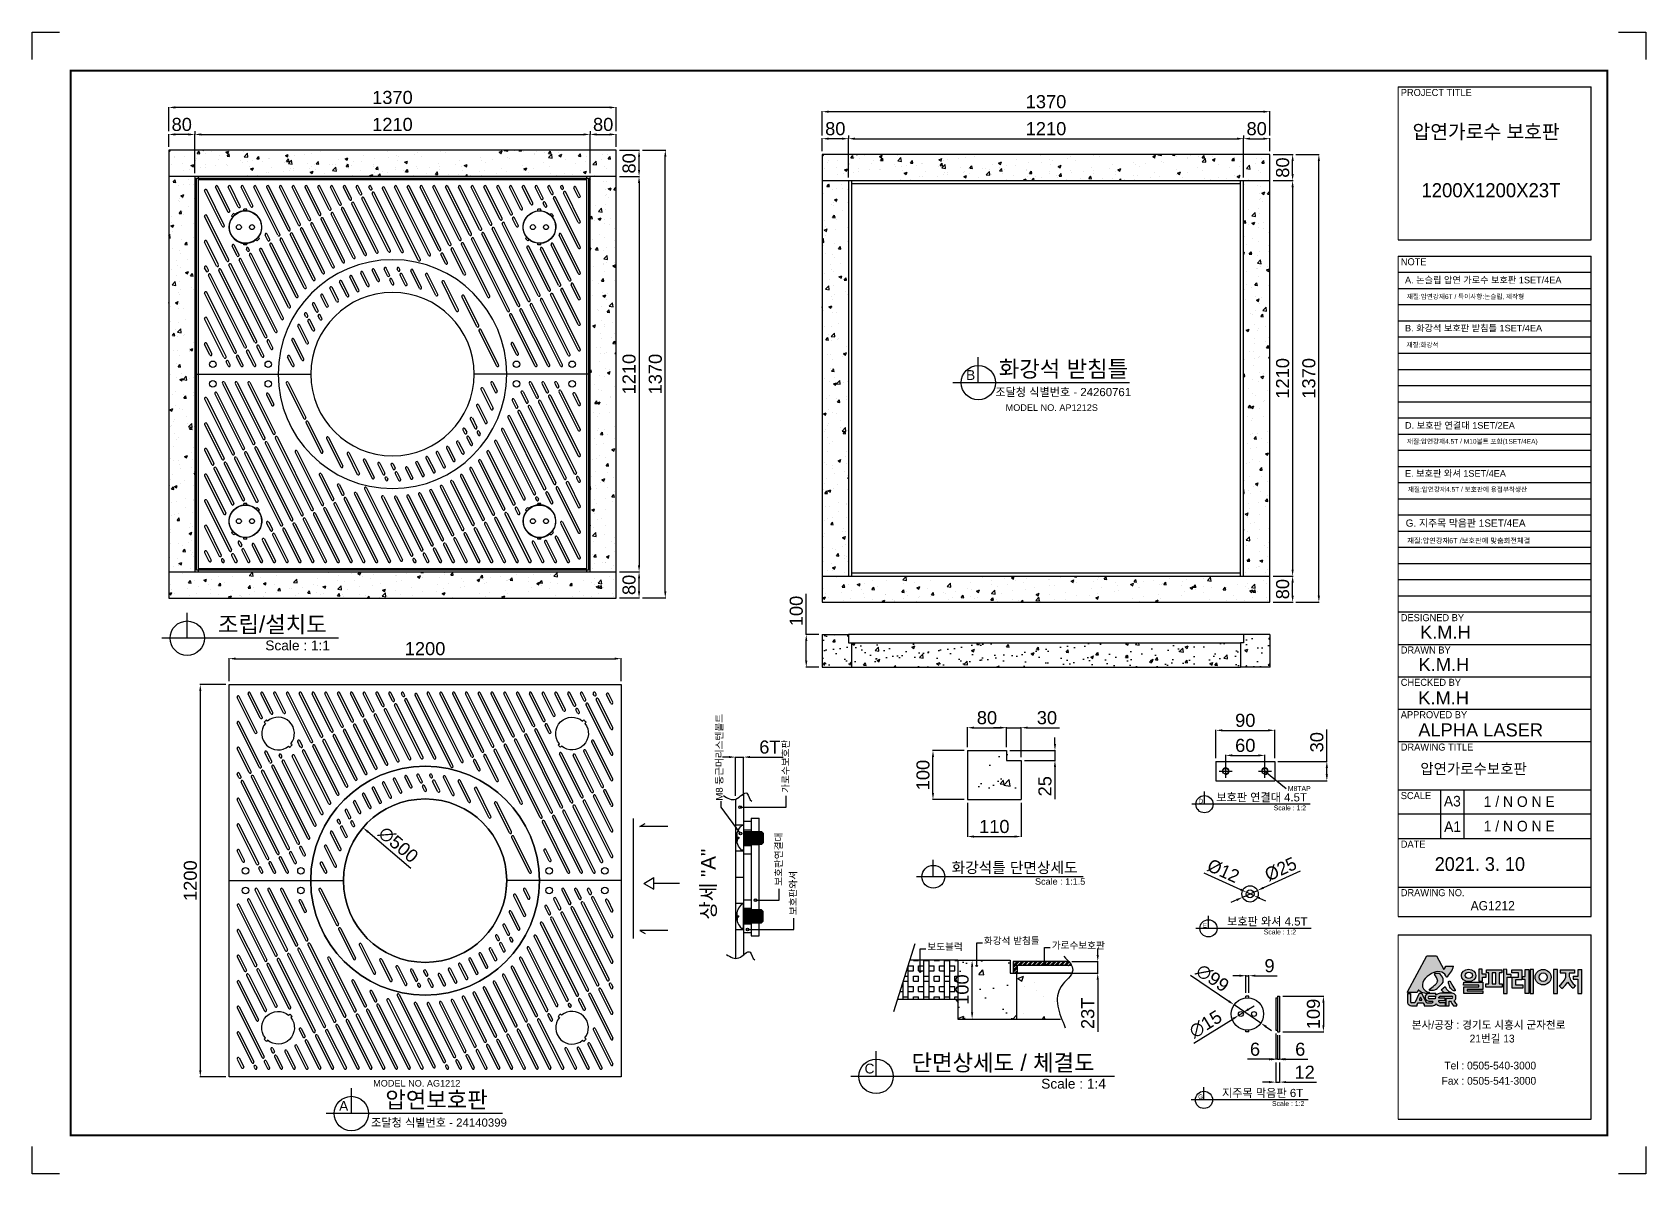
# Model space of a CAD drawing. Header units: millimetres. Extents: x 13588 to 18527, y -24754 to -21261.
import ezdxf
from ezdxf.enums import TextEntityAlignment as Align

# ---------------------------------------------------------------- set-up
doc = ezdxf.new("R2010")
doc.units = ezdxf.units.MM
for name, color, linetype in [('LAYOUT', 7, 'Continuous'), ('TEXT', 7, 'Continuous'), ('받침틀', 251, 'Continuous')]:
    doc.layers.add(name, color=color, linetype=linetype)
doc.styles.add('H', font='')
doc.styles.get("Standard").update_dxf_attribs({"font": 'arial.ttf'})
doc.styles.get('H').set_extended_font_data('Dotum')
doc.dimstyles.new('ISO-25', dxfattribs={"dimtxt": 40, "dimasz": 20, "dimexe": 1.25, "dimexo": 10, "dimgap": 10, "dimtad": 1, "dimdec": 0, "dimtxsty": 'Standard', "dimcen": 2.5, "dimclrd": 3, "dimclre": 3, "dimclrt": 3, "dimadec": 0, "dimazin": 0, "dimtfac": 1, "dimtdec": 0, "dimtmove": 0, "dimatfit": 3, "dimfxl": 0, "dimarcsym": 0})
pattern_1 = [(50, (4254.82, -24883.914), (91.09233, -7.96954), [9.525, -104.775]), (355, (4254.82, -24883.91), (-17.6217, 95.5284), [7.62, -83.8203]), (100.45144, (4262.41, -24884.58), (73.4706, 87.5589), [8.095, -89.0451]), (46.1842, (4254.82, -24858.51), (135.5395, -21.0212), [14.2875, -157.1625]), (96.6356, (4266.12, -24860.27), (118.7021, 123.713), [12.1425, -133.5678]), (351.1842, (4254.82, -24858.51), (118.702, 123.713), [11.43, -125.7299]), (21, (4267.52, -24864.864), (75.8072, -51.1326), [9.525, -104.775]), (326, (4267.52, -24864.86), (30.901, 92.094), [7.62, -83.82]), (71.45144, (4273.84, -24869.125), (106.7082, 40.9614), [8.095, -89.045]), (37.5, (4254.82, -24883.914), (1.5443, 42.27752), [0, -82.804, 0, -85.09, 0, -84.1375]), (7.5, (4254.82, -24883.914), (33.40983, 50.09029), [0, -48.514, 0, -80.899, 0, -32.0675]), (327.5, (4226.5, -24883.914), (67.7953, -2.86437), [0, -31.75, 0, -99.06, 0, -131.445]), (317.5, (4213.8, -24883.914), (74.0646, 12.71325), [0, -41.275, 0, -65.786, 0, -93.345])]

msp = doc.modelspace()

# ---------------------------------------------------------------- texts
at = {"style": 'H'}
for s, height, p in [('PROJECT TITLE', 21.656, (17776.9, -21455.9)), ('압연가로수 보호판', 43.31, (17812.7, -21586.7)), ('1200X1200X23T', 43.312, (17840.2, -21765.8)), ('NOTE', 21.66, (17776.9, -21973.8)), ('DESIGNED BY', 21.656, (17776.9, -23062.8)), ('DRAWN BY', 21.66, (17776.9, -23161.8)), ('CHECKED BY', 21.66, (17776.9, -23260.8)), ('APPROVED BY', 21.656, (17776.9, -23359.8)), ('DRAWING TITLE', 21.656, (17776.9, -23458.8)), ('압연가로수보호판', 32.48, (17836.7, -23530.7)), ('SCALE', 21.66, (17776.9, -23607.3)), ('A3', 32.48, (17908.7, -23629.8)), ('1 / N O N E', 32.484, (18030.8, -23631.2)), ('A1', 32.48, (17909.5, -23707.8)), ('1 / N O N E', 32.484, (18030.8, -23706.1)), ('DATE', 21.66, (17776.9, -23755.8)), ('2021. 3. 10', 42.23, (17880.8, -23827.1)), ('DRAWING NO.', 21.656, (17776.9, -23904.3)), ('AG1212', 28.15, (17990.8, -23947.4)), ('본사/공장 : 경기도 시흥시 군자천로', 23.822, (17810.6, -24310.1)), ('21번길 13', 23.82, (17987.6, -24352)), ('Tel : 0505-540-3000', 23.822, (17910.5, -24434.5)), ('Fax : 0505-541-3000', 23.822, (17902, -24481.2))]:
    msp.add_text(s, height=height, dxfattribs=at).set_placement(p)
for s, height, p in [('A. 논슬립 압연 가로수 보호판 1SET/4EA', 20, (17789.8, -22028.8)), ('재질:압연강재6T / 특이사항:논슬립, 제작형', 14.4, (17795.3, -22076.7)), ('B. 화강석 보호판 받침틀 1SET/4EA', 20, (17789.8, -22176.1)), ('재질:화강석', 14.4, (17794.2, -22224.6)), ('B', 30, (16446.2, -22324.6)), ('조달청 식별번호 - 24260761', 25, (16535.6, -22374.2)), ('MODEL NO. AP1212S', 20, (16567.2, -22419.3)), ('D. 보호판 연결대 1SET/2EA', 20, (17789.8, -22473.7)), ('재질:압연강재4.5T / M10볼트 포함(1SET/4EA)', 14.4, (17795.8, -22519.8)), ('E. 보호판 와셔 1SET/4EA', 20, (17789.8, -22620.6)), ('재질:압연강재4.5T / 보호판에 용접부착생산', 14.4, (17798.6, -22666.7)), ('G. 지주목 막음판 1SET/4EA', 22, (17791.8, -22773.6)), ('재질:압연강재6T /보호판에 맞춤회전체결', 15.84, (17796.6, -22824.3)), ('K.M.H', 40, (17835.8, -23116.3)), ('K.M.H', 40, (17831.3, -23215.6)), ('K.M.H', 40, (17830.5, -23317.3)), ('ALPHA LASER', 40, (17830.5, -23415.5)), ('D', 14, (17158.2, -23620.3)), ('M8TAP', 15, (17431.1, -23582.3)), ('E', 14, (17170.4, -24000.2)), ('보도블럭', 21, (16327.7, -24069.4)), ('화강석 받침틀', 21, (16500.8, -24051)), ('가로수보호판', 21, (16708.7, -24065.2)), ('C', 30, (16135.5, -24446.8)), ('MODEL NO. AG1212', 20, (14631, -24486.8)), ('A', 30, (14526.9, -24560.9)), ('조달청 식별번호 - 24140399', 25, (14624.8, -24609.5))]:
    msp.add_text(s, height=height).set_placement(p)
for s, p in [('M8 둥근머리스텐볼트', (15701.3, -23612)), ('가로수보호판', (15904.1, -23587.7)), ('보호판연결대', (15882.7, -23872.4)), ('보호판와셔', (15927.1, -23962.3))]:
    msp.add_text(s, height=21, rotation=90).set_placement(p)
at = {"color": 4}
msp.add_text('상세 "A"', height=45, rotation=90, dxfattribs=at).set_placement((15679.2, -23976.2))
at = {"layer": 'TEXT'}
for s, height, p in [('화강석 받침틀', 50, (16744.3, -22315.8)), ('조립/설치도', 50, (14322.4, -23097.6)), ('보호판 연결대 4.5T', 25, (17350.8, -23614.3)), ('보호판 와셔 4.5T', 25, (17368.2, -23994.1)), ('단면상세도 / 체결도', 50, (16559.4, -24438.7)), ('압연보호판', 50, (14825, -24552.1))]:
    msp.add_text(s, height=height, dxfattribs=at).set_placement(p, align=Align.CENTER)
for s, height, p in [('Scale : 1:1', 30, (14300.9, -23152)), ('Scale : 1:2', 15, (17387.8, -23641.5)), ('Scale : 1:2', 15, (17357.4, -24021.3)), ('Scale : 1:4', 30, (16676.2, -24493.1))]:
    msp.add_text(s, height=height, dxfattribs=at).set_placement(p)

# ---------------------------------------------------------------- blocks, each defined once
blk = doc.blocks.new('*D11')
at = {"color": 3, "lineweight": -2, "transparency": 16777216}
for p, q in [((17210.9, -23481.8), (17210.9, -23395.5)), ((17230.9, -23396.8), (17370.9, -23396.8)), ((17390.9, -23481.8), (17390.9, -23395.5))]:
    blk.add_line(p, q, dxfattribs=at)
at = {"color": 3, "transparency": 16777216}
for points in [[(17230.9, -23393.5), (17230.9, -23400.1), (17210.9, -23396.8)], [(17370.9, -23393.5), (17370.9, -23400.1), (17390.9, -23396.8)]]:
    blk.add_solid(points, dxfattribs=at)
at = {"layer": 'Defpoints', "color": 0, "transparency": 16777216}
for p in [(17390.9, -23396.8), (17210.9, -23491.8), (17390.9, -23491.8)]:
    blk.add_point(p, dxfattribs=at)
at = {"color": 3, "transparency": 16777216, "insert": (17300.9, -23366.4), "char_height": 40, "attachment_point": 5}
blk.add_mtext('90', dxfattribs=at)
blk = doc.blocks.new('*D12')
at = {"color": 3, "lineweight": -2, "transparency": 16777216}
for p, q in [((17550.5, -23491.8), (17550.5, -23394.7)), ((17400.9, -23491.8), (17551.8, -23491.8)), ((17400.9, -23551.8), (17551.8, -23551.8)), ((17550.5, -23531.8), (17550.5, -23511.8))]:
    blk.add_line(p, q, dxfattribs=at)
at = {"color": 3, "transparency": 16777216}
for points in [[(17547.2, -23511.8), (17553.9, -23511.8), (17550.5, -23491.8)], [(17547.2, -23531.8), (17553.9, -23531.8), (17550.5, -23551.8)]]:
    blk.add_solid(points, dxfattribs=at)
at = {"layer": 'Defpoints', "color": 0, "transparency": 16777216}
for p in [(17390.9, -23491.8), (17550.5, -23491.8), (17390.9, -23551.8)]:
    blk.add_point(p, dxfattribs=at)
at = {"color": 3, "transparency": 16777216, "insert": (17520.1, -23433.2), "char_height": 40, "attachment_point": 5, "rotation": 90}
blk.add_mtext('30', dxfattribs=at)
blk = doc.blocks.new('*D13')
at = {"color": 3, "lineweight": -2, "transparency": 16777216}
for p, q in [((17468.7, -23827.5), (17356.6, -23878.5)), ((17292.9, -23907.5), (17338.4, -23886.8)), ((17274.7, -23915.8), (17256.5, -23924.1))]:
    blk.add_line(p, q, dxfattribs=at)
at = {"color": 3, "transparency": 16777216}
for points in [[(17355.2, -23875.5), (17357.9, -23881.6), (17338.4, -23886.8)], [(17273.3, -23912.8), (17276, -23918.9), (17292.9, -23907.5)]]:
    blk.add_solid(points, dxfattribs=at)
at = {"layer": 'Defpoints', "color": 0, "transparency": 16777216}
for p in [(17338.4, -23886.8), (17292.9, -23907.5)]:
    blk.add_point(p, dxfattribs=at)
at = {"color": 3, "transparency": 16777216, "insert": (17409.3, -23821.6), "char_height": 40, "attachment_point": 5, "rotation": 24.4839}
blk.add_mtext('{\\fMS PGothic|b0|i0|c129|p34;%%C25}', dxfattribs=at)
blk = doc.blocks.new('*D14')
at = {"color": 3, "lineweight": -2, "transparency": 16777216}
for p, q in [((17174.2, -23833.2), (17286.5, -23884)), ((17326.5, -23902.1), (17304.7, -23892.2)), ((17344.8, -23910.4), (17363, -23918.6))]:
    blk.add_line(p, q, dxfattribs=at)
at = {"color": 3, "transparency": 16777216}
for points in [[(17287.8, -23881), (17285.1, -23887), (17304.7, -23892.2)], [(17346.1, -23907.3), (17343.4, -23913.4), (17326.5, -23902.1)]]:
    blk.add_solid(points, dxfattribs=at)
at = {"layer": 'Defpoints', "color": 0, "transparency": 16777216}
for p in [(17304.7, -23892.2), (17326.5, -23902.1)]:
    blk.add_point(p, dxfattribs=at)
at = {"color": 3, "transparency": 16777216, "insert": (17233.6, -23827.2), "char_height": 40, "attachment_point": 5, "rotation": 335.6577}
blk.add_mtext('{\\fMS PGothic|b0|i0|c129|p34;%%C12}', dxfattribs=at)
blk = doc.blocks.new('*D15')
at = {"color": 3, "lineweight": -2, "transparency": 16777216}
for p, q in [((17240.9, -23511.8), (17240.9, -23472.2)), ((17260.9, -23473.5), (17340.9, -23473.5)), ((17360.9, -23511.8), (17360.9, -23472.2))]:
    blk.add_line(p, q, dxfattribs=at)
at = {"color": 3, "transparency": 16777216}
for points in [[(17260.9, -23470.2), (17260.9, -23476.8), (17240.9, -23473.5)], [(17340.9, -23470.2), (17340.9, -23476.8), (17360.9, -23473.5)]]:
    blk.add_solid(points, dxfattribs=at)
at = {"layer": 'Defpoints', "color": 0, "transparency": 16777216}
for p in [(17360.9, -23473.5), (17240.9, -23521.8), (17360.9, -23521.8)]:
    blk.add_point(p, dxfattribs=at)
at = {"color": 3, "transparency": 16777216, "insert": (17300.9, -23443.1), "char_height": 40, "attachment_point": 5}
blk.add_mtext('60', dxfattribs=at)
blk = doc.blocks.new('A$C36924EFD')
for p, q in [((0, 45), (0, -45)), ((0, 45), (6, 45)), ((6, -45), (6, 45)), ((0, -45), (6, -45))]:
    blk.add_line(p, q)
blk = doc.blocks.new('*D16')
at = {"color": 3, "lineweight": -2, "transparency": 16777216}
for p, q in [((15720.6, -23478.7), (15700.6, -23478.7)), ((15740.6, -23597.2), (15740.6, -23477.4)), ((15740.6, -23478.7), (15764.6, -23478.7)), ((15764.6, -23597.2), (15764.6, -23477.4)), ((15784.6, -23478.7), (15886.6, -23478.7))]:
    blk.add_line(p, q, dxfattribs=at)
at = {"color": 3, "transparency": 16777216}
for points in [[(15720.6, -23475.3), (15720.6, -23482), (15740.6, -23478.7)], [(15784.6, -23475.3), (15784.6, -23482), (15764.6, -23478.7)]]:
    blk.add_solid(points, dxfattribs=at)
at = {"layer": 'Defpoints', "color": 0, "transparency": 16777216}
for p in [(15764.6, -23478.7), (15740.6, -23607.2), (15764.6, -23607.2)]:
    blk.add_point(p, dxfattribs=at)
at = {"color": 3, "transparency": 16777216, "insert": (15845.6, -23448.2), "char_height": 40, "attachment_point": 5}
blk.add_mtext('6T', dxfattribs=at)
blk = doc.blocks.new('A$C5731754A')
at = {"color": 1}
for p, q in [((-37.5, 0), (-37.5, 5.7)), ((-37.5, 0), (37.5, 0)), ((-20, 0), (-20, -55)), ((-20, 0), (20, 0)), ((-11.2, 19.7), (-11.2, 20.5)), ((-1.9, 19.7), (-11.2, 19.7)), ((-1.9, 19.7), (-1.9, 14.1)), ((-1.9, 14.1), (1.9, 14.1)), ((1.9, 19.7), (1.9, 14.1)), ((1.9, 19.7), (11.2, 19.7)), ((11.2, 19.7), (11.2, 20.5)), ((20, -55), (20, 0)), ((37.5, 0), (37.5, 5.7)), ((-20, -2.5), (20, -2.5)), ((-20, -5), (20, -5)), ((-20, -7.5), (20, -7.5)), ((-20, -7.5), (20, -7.5)), ((-20, -10), (20, -10)), ((-20, -12.5), (20, -12.5)), ((-20, -12.5), (20, -12.5)), ((-20, -15), (20, -15)), ((-20, -17.5), (20, -17.5)), ((-20, -17.5), (20, -17.5)), ((-20, -20), (20, -20)), ((-20, -22.5), (20, -22.5)), ((-20, -22.5), (20, -22.5)), ((-20, -25), (20, -25)), ((-20, -27.5), (20, -27.5)), ((-20, -27.5), (20, -27.5)), ((-20, -30), (20, -30)), ((-20, -32.5), (20, -32.5)), ((-20, -35), (20, -35)), ((-20, -37.5), (20, -37.5)), ((-20, -40), (20, -40)), ((-20, -42.5), (20, -42.5)), ((-20, -45), (20, -45)), ((-20, -47.5), (20, -47.5)), ((-20, -50), (20, -50)), ((-20, -52.5), (20, -52.5)), ((-15, -60), (-20, -55)), ((-20, -55), (20, -55)), ((-17.5, -57.5), (17.5, -57.5)), ((-15, -60), (15, -60)), ((20, -55), (15, -60))]:
    blk.add_line(p, q, dxfattribs=at)
blk.add_arc((0, -30.4), 52, 43.8928, 136.1072, dxfattribs=at)
blk = doc.blocks.new('*D34')
at = {"color": 3, "lineweight": -2, "transparency": 16777216}
for p, q in [((16849.2, -24084.2), (16849.2, -24064.2)), ((16770.3, -24104.2), (16850.4, -24104.2)), ((16778.5, -24140.2), (16850.4, -24140.2)), ((16849.2, -24140.2), (16849.2, -24104.2)), ((16849.2, -24160.2), (16849.2, -24319.5))]:
    blk.add_line(p, q, dxfattribs=at)
at = {"color": 3, "transparency": 16777216}
for points in [[(16845.8, -24084.2), (16852.5, -24084.2), (16849.2, -24104.2)], [(16852.5, -24160.2), (16845.8, -24160.2), (16849.2, -24140.2)]]:
    blk.add_solid(points, dxfattribs=at)
at = {"layer": 'Defpoints', "color": 0, "transparency": 16777216}
for p in [(16760.3, -24104.2), (16768.5, -24140.2), (16849.2, -24104.2)]:
    blk.add_point(p, dxfattribs=at)
at = {"color": 3, "transparency": 16777216, "insert": (16818.7, -24262.8), "char_height": 40, "attachment_point": 5, "rotation": 90}
blk.add_mtext('23T', dxfattribs=at)
blk = doc.blocks.new('*D17')
at = {"color": 3, "lineweight": -2, "transparency": 16777216}
for p, q in [((16430.6, -24100.2), (16465.9, -24100.2)), ((16464.6, -24260.2), (16464.6, -24120.2)), ((16430.6, -24280.2), (16465.9, -24280.2))]:
    blk.add_line(p, q, dxfattribs=at)
at = {"color": 3, "transparency": 16777216}
for points in [[(16461.3, -24120.2), (16468, -24120.2), (16464.6, -24100.2)], [(16461.3, -24260.2), (16468, -24260.2), (16464.6, -24280.2)]]:
    blk.add_solid(points, dxfattribs=at)
at = {"layer": 'Defpoints', "color": 0, "transparency": 16777216}
for p in [(16420.6, -24100.2), (16464.6, -24100.2), (16420.6, -24280.2)]:
    blk.add_point(p, dxfattribs=at)
at = {"color": 3, "transparency": 16777216, "insert": (16434.2, -24190.2), "char_height": 40, "attachment_point": 5, "rotation": 90}
blk.add_mtext('100', dxfattribs=at)
blk = doc.blocks.new('*D27')
at = {"color": 3, "lineweight": -2, "transparency": 16777216}
blk.add_line((14746.3, -23819.5), (14615.1, -23707.5), dxfattribs=at)
at = {"color": 3, "transparency": 16777216}
blk.add_solid([(14617.3, -23705), (14612.9, -23710), (14599.9, -23694.5)], dxfattribs=at)
at = {"layer": 'Defpoints', "color": 0, "transparency": 16777216}
for p in [(14599.9, -23694.5), (14980.2, -24019.2)]:
    blk.add_point(p, dxfattribs=at)
at = {"color": 3, "transparency": 16777216, "insert": (14708.1, -23746.8), "char_height": 40, "attachment_point": 5, "rotation": 319.5091}
blk.add_mtext('∅500', dxfattribs=at)
blk = doc.blocks.new('*D28')
at = {"color": 3, "lineweight": -2, "transparency": 16777216}
for p, q in [((14190, -23246.8), (14190, -23176.2)), ((14210, -23177.5), (15370, -23177.5)), ((15390, -23246.8), (15390, -23176.2))]:
    blk.add_line(p, q, dxfattribs=at)
at = {"color": 3, "transparency": 16777216}
for points in [[(14210, -23174.1), (14210, -23180.8), (14190, -23177.5)], [(15370, -23174.1), (15370, -23180.8), (15390, -23177.5)]]:
    blk.add_solid(points, dxfattribs=at)
at = {"layer": 'Defpoints', "color": 0, "transparency": 16777216}
for p in [(15390, -23177.5), (14190, -23256.8), (15390, -23256.8)]:
    blk.add_point(p, dxfattribs=at)
at = {"color": 3, "transparency": 16777216, "insert": (14790, -23147.1), "char_height": 40, "attachment_point": 5}
blk.add_mtext('1200', dxfattribs=at)
blk = doc.blocks.new('*D29')
at = {"color": 3, "lineweight": -2, "transparency": 16777216}
for p, q in [((14180, -23256.8), (14100.7, -23256.8)), ((14101.9, -23276.8), (14101.9, -24436.8)), ((14180, -24456.8), (14100.7, -24456.8))]:
    blk.add_line(p, q, dxfattribs=at)
at = {"color": 3, "transparency": 16777216}
for points in [[(14098.6, -23276.8), (14105.3, -23276.8), (14101.9, -23256.8)], [(14098.6, -24436.8), (14105.3, -24436.8), (14101.9, -24456.8)]]:
    blk.add_solid(points, dxfattribs=at)
at = {"layer": 'Defpoints', "color": 0, "transparency": 16777216}
for p in [(14190, -23256.8), (14101.9, -24456.8), (14190, -24456.8)]:
    blk.add_point(p, dxfattribs=at)
at = {"color": 3, "transparency": 16777216, "insert": (14071.5, -23856.8), "char_height": 40, "attachment_point": 5, "rotation": 90}
blk.add_mtext('1200', dxfattribs=at)
blk = doc.blocks.new('*D6')
at = {"color": 3, "lineweight": -2, "transparency": 16777216}
for p, q in [((4464.3, -23231.3), (4464.3, -23191.7)), ((4524.3, -23192.9), (4484.3, -23192.9)), ((4544.3, -23311.3), (4544.3, -23191.7))]:
    blk.add_line(p, q, dxfattribs=at)
at = {"color": 3, "transparency": 16777216}
for points in [[(4484.3, -23189.6), (4484.3, -23196.3), (4464.3, -23192.9)], [(4524.3, -23189.6), (4524.3, -23196.3), (4544.3, -23192.9)]]:
    blk.add_solid(points, dxfattribs=at)
at = {"layer": 'Defpoints', "color": 0, "transparency": 16777216}
for p in [(4464.3, -23192.9), (4464.3, -23241.3), (4544.3, -23321.3)]:
    blk.add_point(p, dxfattribs=at)
at = {"color": 3, "transparency": 16777216, "insert": (4504.3, -23162.5), "char_height": 40, "attachment_point": 5}
blk.add_mtext('80', dxfattribs=at)
blk = doc.blocks.new('*D7')
at = {"color": 3, "lineweight": -2, "transparency": 16777216}
for p, q in [((4544.3, -23182.9), (4544.3, -23191.7)), ((4564.3, -23192.9), (5734.3, -23192.9)), ((5754.3, -23311.3), (5754.3, -23191.7))]:
    blk.add_line(p, q, dxfattribs=at)
at = {"color": 3, "transparency": 16777216}
for points in [[(4564.3, -23189.6), (4564.3, -23196.3), (4544.3, -23192.9)], [(5734.3, -23189.6), (5734.3, -23196.3), (5754.3, -23192.9)]]:
    blk.add_solid(points, dxfattribs=at)
at = {"layer": 'Defpoints', "color": 0, "transparency": 16777216}
for p in [(4544.3, -23192.9), (5754.3, -23192.9), (5754.3, -23321.3)]:
    blk.add_point(p, dxfattribs=at)
at = {"color": 3, "transparency": 16777216, "insert": (5149.3, -23162.5), "char_height": 40, "attachment_point": 5}
blk.add_mtext('1210', dxfattribs=at)
blk = doc.blocks.new('*D8')
at = {"color": 3, "lineweight": -2, "transparency": 16777216}
for p, q in [((5754.3, -23182.9), (5754.3, -23191.7)), ((5774.3, -23192.9), (5814.3, -23192.9)), ((5834.3, -23231.3), (5834.3, -23191.7))]:
    blk.add_line(p, q, dxfattribs=at)
at = {"color": 3, "transparency": 16777216}
for points in [[(5774.3, -23189.6), (5774.3, -23196.3), (5754.3, -23192.9)], [(5814.3, -23189.6), (5814.3, -23196.3), (5834.3, -23192.9)]]:
    blk.add_solid(points, dxfattribs=at)
at = {"layer": 'Defpoints', "color": 0, "transparency": 16777216}
for p in [(5754.3, -23192.9), (5834.3, -23192.9), (5834.3, -23241.3)]:
    blk.add_point(p, dxfattribs=at)
at = {"color": 3, "transparency": 16777216, "insert": (5794.3, -23162.5), "char_height": 40, "attachment_point": 5}
blk.add_mtext('80', dxfattribs=at)
blk = doc.blocks.new('*D3')
at = {"color": 3, "lineweight": -2, "transparency": 16777216}
for p, q in [((4464.3, -23182.9), (4464.3, -23109.1)), ((5814.3, -23110.3), (4484.3, -23110.3)), ((5834.3, -23182.9), (5834.3, -23109.1))]:
    blk.add_line(p, q, dxfattribs=at)
at = {"color": 3, "transparency": 16777216}
for points in [[(4484.3, -23107), (4484.3, -23113.6), (4464.3, -23110.3)], [(5814.3, -23107), (5814.3, -23113.6), (5834.3, -23110.3)]]:
    blk.add_solid(points, dxfattribs=at)
at = {"layer": 'Defpoints', "color": 0, "transparency": 16777216}
for p in [(4464.3, -23110.3), (4464.3, -23192.9), (5834.3, -23192.9)]:
    blk.add_point(p, dxfattribs=at)
at = {"color": 3, "transparency": 16777216, "insert": (5149.3, -23079.9), "char_height": 40, "attachment_point": 5}
blk.add_mtext('1370', dxfattribs=at)
blk = doc.blocks.new('*D9')
at = {"color": 3, "lineweight": -2, "transparency": 16777216}
for p, q in [((5844.3, -23241.3), (5905.5, -23241.3)), ((5904.3, -23301.3), (5904.3, -23261.3)), ((5844.3, -23321.3), (5905.5, -23321.3))]:
    blk.add_line(p, q, dxfattribs=at)
at = {"color": 3, "transparency": 16777216}
for points in [[(5900.9, -23261.3), (5907.6, -23261.3), (5904.3, -23241.3)], [(5900.9, -23301.3), (5907.6, -23301.3), (5904.3, -23321.3)]]:
    blk.add_solid(points, dxfattribs=at)
at = {"layer": 'Defpoints', "color": 0, "transparency": 16777216}
for p in [(5834.3, -23241.3), (5904.3, -23241.3), (5834.3, -23321.3)]:
    blk.add_point(p, dxfattribs=at)
at = {"color": 3, "transparency": 16777216, "insert": (5873.8, -23281.3), "char_height": 40, "attachment_point": 5, "rotation": 90}
blk.add_mtext('80', dxfattribs=at)
blk = doc.blocks.new('*D4')
at = {"color": 3, "lineweight": -2, "transparency": 16777216}
for p, q in [((5884.9, -23321.3), (5905.5, -23321.3)), ((5904.3, -23341.3), (5904.3, -24511.3)), ((5844.3, -24531.3), (5905.5, -24531.3))]:
    blk.add_line(p, q, dxfattribs=at)
at = {"color": 3, "transparency": 16777216}
for points in [[(5900.9, -23341.3), (5907.6, -23341.3), (5904.3, -23321.3)], [(5900.9, -24511.3), (5907.6, -24511.3), (5904.3, -24531.3)]]:
    blk.add_solid(points, dxfattribs=at)
at = {"layer": 'Defpoints', "color": 0, "transparency": 16777216}
for p in [(5874.9, -23321.3), (5834.3, -24531.3), (5904.3, -24531.3)]:
    blk.add_point(p, dxfattribs=at)
at = {"color": 3, "transparency": 16777216, "insert": (5873.8, -23926.3), "char_height": 40, "attachment_point": 5, "rotation": 90}
blk.add_mtext('1210', dxfattribs=at)
blk = doc.blocks.new('*D5')
at = {"color": 3, "lineweight": -2, "transparency": 16777216}
for p, q in [((5894.3, -24531.3), (5903, -24531.3)), ((5904.3, -24591.3), (5904.3, -24551.3)), ((5844.3, -24611.3), (5905.5, -24611.3))]:
    blk.add_line(p, q, dxfattribs=at)
at = {"color": 3, "transparency": 16777216}
for points in [[(5900.9, -24551.3), (5907.6, -24551.3), (5904.3, -24531.3)], [(5900.9, -24591.3), (5907.6, -24591.3), (5904.3, -24611.3)]]:
    blk.add_solid(points, dxfattribs=at)
at = {"layer": 'Defpoints', "color": 0, "transparency": 16777216}
for p in [(5904.3, -24531.3), (5904.3, -24531.3), (5834.3, -24611.3)]:
    blk.add_point(p, dxfattribs=at)
at = {"color": 3, "transparency": 16777216, "insert": (5873.8, -24571.3), "char_height": 40, "attachment_point": 5, "rotation": 90}
blk.add_mtext('80', dxfattribs=at)
blk = doc.blocks.new('*D2')
at = {"color": 3, "lineweight": -2, "transparency": 16777216}
for p, q in [((5914.3, -23241.3), (5985.8, -23241.3)), ((5984.6, -24591.3), (5984.6, -23261.3)), ((5914.3, -24611.3), (5985.8, -24611.3))]:
    blk.add_line(p, q, dxfattribs=at)
at = {"color": 3, "transparency": 16777216}
for points in [[(5981.2, -23261.3), (5987.9, -23261.3), (5984.6, -23241.3)], [(5981.2, -24591.3), (5987.9, -24591.3), (5984.6, -24611.3)]]:
    blk.add_solid(points, dxfattribs=at)
at = {"layer": 'Defpoints', "color": 0, "transparency": 16777216}
for p in [(5904.3, -23241.3), (5984.6, -23241.3), (5904.3, -24611.3)]:
    blk.add_point(p, dxfattribs=at)
at = {"color": 3, "transparency": 16777216, "insert": (5954.1, -23926.3), "char_height": 40, "attachment_point": 5, "rotation": 90}
blk.add_mtext('1370', dxfattribs=at)
blk = doc.blocks.new('*D18')
at = {"color": 3, "lineweight": -2, "transparency": 16777216}
for p, q in [((15956.9, -23103.9), (15956.9, -22979.4)), ((15995.8, -23103.9), (15955.6, -23103.9)), ((15956.9, -23183.9), (15956.9, -23123.9)), ((15995.8, -23203.9), (15955.6, -23203.9))]:
    blk.add_line(p, q, dxfattribs=at)
at = {"color": 3, "transparency": 16777216}
for points in [[(15953.5, -23123.9), (15960.2, -23123.9), (15956.9, -23103.9)], [(15953.5, -23183.9), (15960.2, -23183.9), (15956.9, -23203.9)]]:
    blk.add_solid(points, dxfattribs=at)
at = {"layer": 'Defpoints', "color": 0, "transparency": 16777216}
for p in [(15956.9, -23103.9), (16005.8, -23103.9), (16005.8, -23203.9)]:
    blk.add_point(p, dxfattribs=at)
at = {"color": 3, "transparency": 16777216, "insert": (15926.4, -23031.6), "char_height": 40, "attachment_point": 5, "rotation": 90}
blk.add_mtext('100', dxfattribs=at)
blk = doc.blocks.new('*D19')
at = {"color": 3, "lineweight": -2, "transparency": 16777216}
for p, q in [((16880.3, -24788.6), (16997.3, -24868.4)), ((17095.6, -24935.4), (17013.8, -24879.6)), ((17112.1, -24946.7), (17128.6, -24958))]:
    blk.add_line(p, q, dxfattribs=at)
at = {"color": 3, "transparency": 16777216}
for points in [[(16999.2, -24865.6), (16995.4, -24871.1), (17013.8, -24879.6)], [(17114, -24944), (17110.2, -24949.5), (17095.6, -24935.4)]]:
    blk.add_solid(points, dxfattribs=at)
at = {"layer": 'Defpoints', "color": 0, "transparency": 16777216}
for p in [(17013.8, -24879.6), (17095.6, -24935.4)]:
    blk.add_point(p, dxfattribs=at)
at = {"color": 3, "transparency": 16777216, "insert": (16947.7, -24797.7), "char_height": 40, "attachment_point": 5, "rotation": 325.6971}
blk.add_mtext('∅99', dxfattribs=at)
blk = doc.blocks.new('*D20')
at = {"color": 3, "lineweight": -2, "transparency": 16777216}
for p, q in [((17058.1, -24893.1), (17075.1, -24882.5)), ((16890.7, -24996.7), (17011.3, -24922)), ((17041.1, -24903.6), (17028.3, -24911.5))]:
    blk.add_line(p, q, dxfattribs=at)
at = {"color": 3, "transparency": 16777216}
for points in [[(17056.3, -24890.2), (17059.8, -24895.9), (17041.1, -24903.6)], [(17009.6, -24919.2), (17013.1, -24924.8), (17028.3, -24911.5)]]:
    blk.add_solid(points, dxfattribs=at)
at = {"layer": 'Defpoints', "color": 0, "transparency": 16777216}
for p in [(17028.3, -24911.5), (17041.1, -24903.6)]:
    blk.add_point(p, dxfattribs=at)
at = {"color": 3, "transparency": 16777216, "insert": (16926.5, -24938.8), "char_height": 40, "attachment_point": 5, "rotation": 31.7725}
blk.add_mtext('∅15', dxfattribs=at)
blk = doc.blocks.new('*D21')
at = {"color": 3, "lineweight": -2, "transparency": 16777216}
for p, q in [((17030.2, -24790.5), (17010.2, -24790.5)), ((17050.2, -24843), (17050.2, -24789.2)), ((17050.2, -24790.5), (17059.2, -24790.5)), ((17059.2, -24843), (17059.2, -24789.2)), ((17079.2, -24790.5), (17145.5, -24790.5))]:
    blk.add_line(p, q, dxfattribs=at)
at = {"color": 3, "transparency": 16777216}
for points in [[(17030.2, -24787.2), (17030.2, -24793.8), (17050.2, -24790.5)], [(17079.2, -24787.2), (17079.2, -24793.8), (17059.2, -24790.5)]]:
    blk.add_solid(points, dxfattribs=at)
at = {"layer": 'Defpoints', "color": 0, "transparency": 16777216}
for p in [(17059.2, -24790.5), (17050.2, -24853), (17059.2, -24853)]:
    blk.add_point(p, dxfattribs=at)
at = {"color": 3, "transparency": 16777216, "insert": (17122.4, -24760.1), "char_height": 40, "attachment_point": 5}
blk.add_mtext('9', dxfattribs=at)
blk = doc.blocks.new('*D22')
at = {"color": 3, "lineweight": -2, "transparency": 16777216}
for p, q in [((17163.1, -24853), (17288.5, -24853)), ((17287.2, -24873), (17287.2, -24942)), ((17163.1, -24962), (17288.5, -24962))]:
    blk.add_line(p, q, dxfattribs=at)
at = {"color": 3, "transparency": 16777216}
for points in [[(17283.9, -24873), (17290.5, -24873), (17287.2, -24853)], [(17283.9, -24942), (17290.5, -24942), (17287.2, -24962)]]:
    blk.add_solid(points, dxfattribs=at)
at = {"layer": 'Defpoints', "color": 0, "transparency": 16777216}
for p in [(17153.1, -24853), (17153.1, -24962), (17287.2, -24962)]:
    blk.add_point(p, dxfattribs=at)
at = {"color": 3, "transparency": 16777216, "insert": (17256.8, -24907.5), "char_height": 40, "attachment_point": 5, "rotation": 90}
blk.add_mtext('109', dxfattribs=at)
blk = doc.blocks.new('*D23')
at = {"color": 3, "lineweight": -2, "transparency": 16777216}
for p, q in [((17147.1, -24972), (17147.1, -25047.3)), ((17153.1, -24972), (17153.1, -25047.3)), ((17127.1, -25046), (17107.1, -25046)), ((17147.1, -25046), (17153.1, -25046)), ((17173.1, -25046), (17239.5, -25046))]:
    blk.add_line(p, q, dxfattribs=at)
at = {"color": 3, "transparency": 16777216}
for points in [[(17127.1, -25042.7), (17127.1, -25049.3), (17147.1, -25046)], [(17173.1, -25042.7), (17173.1, -25049.3), (17153.1, -25046)]]:
    blk.add_solid(points, dxfattribs=at)
at = {"layer": 'Defpoints', "color": 0, "transparency": 16777216}
for p in [(17147.1, -24962), (17153.1, -24962), (17153.1, -25046)]:
    blk.add_point(p, dxfattribs=at)
at = {"color": 3, "transparency": 16777216, "insert": (17216.3, -25015.6), "char_height": 40, "attachment_point": 5}
blk.add_mtext('6', dxfattribs=at)
blk = doc.blocks.new('*D24')
at = {"color": 3, "lineweight": -2, "transparency": 16777216}
for p, q in [((17141.1, -24967), (17141.1, -25047.3)), ((17147.1, -24972), (17147.1, -25047.3)), ((17121.1, -25046), (17054.7, -25046)), ((17147.1, -25046), (17141.1, -25046)), ((17167.1, -25046), (17187.1, -25046))]:
    blk.add_line(p, q, dxfattribs=at)
at = {"color": 3, "transparency": 16777216}
for points in [[(17121.1, -25042.7), (17121.1, -25049.3), (17141.1, -25046)], [(17167.1, -25042.7), (17167.1, -25049.3), (17147.1, -25046)]]:
    blk.add_solid(points, dxfattribs=at)
at = {"layer": 'Defpoints', "color": 0, "transparency": 16777216}
for p in [(17141.1, -24957), (17147.1, -24962), (17141.1, -25046)]:
    blk.add_point(p, dxfattribs=at)
at = {"color": 3, "transparency": 16777216, "insert": (17077.9, -25015.6), "char_height": 40, "attachment_point": 5}
blk.add_mtext('6', dxfattribs=at)
blk = doc.blocks.new('*D25')
at = {"color": 3, "lineweight": -2, "transparency": 16777216}
for p, q in [((17141.1, -25056), (17141.1, -25117.3)), ((17153.1, -25056), (17153.1, -25117.3)), ((17121.1, -25116), (17101.1, -25116)), ((17141.1, -25116), (17153.1, -25116)), ((17173.1, -25116), (17266.2, -25116))]:
    blk.add_line(p, q, dxfattribs=at)
at = {"color": 3, "transparency": 16777216}
for points in [[(17121.1, -25112.7), (17121.1, -25119.3), (17141.1, -25116)], [(17173.1, -25112.7), (17173.1, -25119.3), (17153.1, -25116)]]:
    blk.add_solid(points, dxfattribs=at)
at = {"layer": 'Defpoints', "color": 0, "transparency": 16777216}
for p in [(17141.1, -25046), (17153.1, -25046), (17153.1, -25116)]:
    blk.add_point(p, dxfattribs=at)
at = {"color": 3, "transparency": 16777216, "insert": (17229.7, -25085.9), "char_height": 40, "attachment_point": 5}
blk.add_mtext('12', dxfattribs=at)
blk = doc.blocks.new('A$C6562381F')
for p, q in [((4.5, 54.5), (-4.5, 54.5)), ((-4.5, 49.3), (-4.5, 54.5)), ((4.5, 49.3), (4.5, 54.5)), ((-4.5, -54.5), (-4.5, -49.3)), ((4.5, -54.5), (4.5, -49.3)), ((4.5, -54.5), (-4.5, -54.5))]:
    blk.add_line(p, q)
for centre, radius in [((0, 0), 49.5), ((-20, 0), 7.5), ((20, 0), 7.5)]:
    blk.add_circle(centre, radius)
blk = doc.blocks.new('*D35')
at = {"color": 3, "lineweight": -2, "transparency": 16777216}
for p, q in [((-175, 264.3), (-271.6, 264.3)), ((-270.3, 134.3), (-270.3, 244.3)), ((-175, 114.3), (-271.6, 114.3))]:
    blk.add_line(p, q, dxfattribs=at)
at = {"color": 3, "transparency": 16777216}
for points in [[(-267, 244.3), (-273.6, 244.3), (-270.3, 264.3)], [(-273.6, 134.3), (-267, 134.3), (-270.3, 114.3)]]:
    blk.add_solid(points, dxfattribs=at)
at = {"layer": 'Defpoints', "color": 0, "transparency": 16777216}
for p in [(-270.3, 264.3), (-165, 264.3), (-165, 114.3)]:
    blk.add_point(p, dxfattribs=at)
at = {"color": 3, "transparency": 16777216, "insert": (-300.7, 189.3), "char_height": 40, "attachment_point": 5, "rotation": 90}
blk.add_mtext('100', dxfattribs=at)
blk = doc.blocks.new('*D36')
at = {"color": 3, "lineweight": -2, "transparency": 16777216}
for p, q in [((-165, 104.3), (-165, 0)), ((0, 104.3), (0, 0)), ((-145, 1.2), (-20, 1.2))]:
    blk.add_line(p, q, dxfattribs=at)
at = {"color": 3, "transparency": 16777216}
for points in [[(-145, 4.6), (-145, -2.1), (-165, 1.2)], [(-20, -2.1), (-20, 4.6), (0, 1.2)]]:
    blk.add_solid(points, dxfattribs=at)
at = {"layer": 'Defpoints', "color": 0, "transparency": 16777216}
for p in [(-165, 114.3), (0, 114.3), (0, 1.2)]:
    blk.add_point(p, dxfattribs=at)
at = {"color": 3, "transparency": 16777216, "insert": (-82.5, 31.7), "char_height": 40, "attachment_point": 5}
blk.add_mtext('110', dxfattribs=at)
blk = doc.blocks.new('*D37')
at = {"color": 3, "lineweight": -2, "transparency": 16777216}
for p, q in [((-165, 274.3), (-165, 335.5)), ((-145, 334.3), (-65, 334.3)), ((-45, 274.3), (-45, 335.5))]:
    blk.add_line(p, q, dxfattribs=at)
at = {"color": 3, "transparency": 16777216}
for points in [[(-145, 337.6), (-145, 330.9), (-165, 334.3)], [(-65, 330.9), (-65, 337.6), (-45, 334.3)]]:
    blk.add_solid(points, dxfattribs=at)
at = {"layer": 'Defpoints', "color": 0, "transparency": 16777216}
for p in [(-45, 334.3), (-165, 264.3), (-45, 264.3)]:
    blk.add_point(p, dxfattribs=at)
at = {"color": 3, "transparency": 16777216, "insert": (-105, 364.7), "char_height": 40, "attachment_point": 5}
blk.add_mtext('80', dxfattribs=at)
blk = doc.blocks.new('*D38')
at = {"color": 3, "lineweight": -2, "transparency": 16777216}
for p, q in [((-65, 334.3), (-85, 334.3)), ((-45, 274.3), (-45, 335.5)), ((-45, 334.3), (0, 334.3)), ((0, 244.3), (0, 335.5)), ((20, 334.3), (117.1, 334.3))]:
    blk.add_line(p, q, dxfattribs=at)
at = {"color": 3, "transparency": 16777216}
for points in [[(-65, 330.9), (-65, 337.6), (-45, 334.3)], [(20, 337.6), (20, 330.9), (0, 334.3)]]:
    blk.add_solid(points, dxfattribs=at)
at = {"layer": 'Defpoints', "color": 0, "transparency": 16777216}
for p in [(0, 334.3), (-45, 264.3), (0, 234.3)]:
    blk.add_point(p, dxfattribs=at)
at = {"color": 3, "transparency": 16777216, "insert": (78.6, 364.7), "char_height": 40, "attachment_point": 5}
blk.add_mtext('30', dxfattribs=at)
blk = doc.blocks.new('*D39')
at = {"color": 3, "lineweight": -2, "transparency": 16777216}
for p, q in [((103.1, 284.3), (103.1, 304.3)), ((-35, 264.3), (104.4, 264.3)), ((103.1, 264.3), (103.1, 234.3)), ((10, 234.3), (104.4, 234.3)), ((103.1, 214.3), (103.1, 116))]:
    blk.add_line(p, q, dxfattribs=at)
at = {"color": 3, "transparency": 16777216}
for points in [[(99.8, 284.3), (106.5, 284.3), (103.1, 264.3)], [(106.5, 214.3), (99.8, 214.3), (103.1, 234.3)]]:
    blk.add_solid(points, dxfattribs=at)
at = {"layer": 'Defpoints', "color": 0, "transparency": 16777216}
for p in [(-45, 264.3), (0, 234.3), (103.1, 234.3)]:
    blk.add_point(p, dxfattribs=at)
at = {"color": 3, "transparency": 16777216, "insert": (72.7, 155.1), "char_height": 40, "attachment_point": 5, "rotation": 90}
blk.add_mtext('25', dxfattribs=at)
blk = doc.blocks.new('AG1212')
for p, q in [((11922.8, -23298.5), (11922.8, -22698.5)), ((11922.8, -22698.5), (13122.8, -22698.5)), ((13122.8, -22698.5), (13122.8, -23298.5)), ((12001.8, -22846.1), (11947.8, -22738.1)), ((12008.1, -22842.9), (11954.1, -22735)), ((12018.4, -22800.9), (11981.2, -22726.7)), ((12024.6, -22797.8), (11987.5, -22723.5)), ((12050.8, -22787.4), (12020.4, -22726.7)), ((12057, -22784.3), (12026.6, -22723.5)), ((12089, -22785.6), (12059.5, -22726.7)), ((12095.2, -22782.4), (12065.8, -22723.5)), ((12172.2, -22873.8), (12098.6, -22726.7)), ((12178.5, -22870.7), (12104.9, -22723.5)), ((12203.5, -22858.2), (12137.8, -22726.7)), ((12209.8, -22855), (12144, -22723.5)), ((12234.8, -22842.5), (12176.9, -22726.7)), ((12241.1, -22839.4), (12183.2, -22723.5)), ((12266.1, -22826.9), (12216, -22726.7)), ((12272.4, -22823.7), (12222.3, -22723.5)), ((12297.5, -22811.2), (12255.2, -22726.7)), ((12303.7, -22808.1), (12261.4, -22723.5)), ((12328.8, -22795.6), (12294.3, -22726.7)), ((12335, -22792.4), (12300.6, -22723.5)), ((12360.1, -22779.9), (12333.4, -22726.7)), ((12366.3, -22776.8), (12339.7, -22723.5)), ((12391.4, -22764.3), (12372.6, -22726.7)), ((12397.6, -22761.1), (12378.8, -22723.5)), ((12422.7, -22748.6), (12411.7, -22726.7)), ((12428.9, -22745.5), (12418, -22723.5)), ((12510.2, -22923.7), (12429.4, -22762)), ((12516.5, -22920.6), (12435.6, -22758.9)), ((12454, -22733), (12450.8, -22726.7)), ((12460.2, -22729.8), (12457.1, -22723.5)), ((12549.7, -22924.5), (12460.7, -22746.4)), ((12556, -22921.4), (12466.9, -22743.2)), ((12601.9, -22950.6), (12492, -22730.7)), ((12608.2, -22947.5), (12498.3, -22727.6)), ((12633.2, -22934.9), (12529.1, -22726.7)), ((12639.5, -22931.8), (12535.3, -22723.5)), ((12664.5, -22919.3), (12568.2, -22726.7)), ((12670.8, -22916.2), (12574.5, -22723.5)), ((12695.8, -22903.6), (12607.3, -22726.7)), ((12702.1, -22900.5), (12613.6, -22723.5)), ((12727.1, -22888), (12646.5, -22726.7)), ((12733.4, -22884.9), (12652.7, -22723.5)), ((12758.5, -22872.3), (12685.6, -22726.7)), ((12764.7, -22869.2), (12691.9, -22723.5)), ((12789.8, -22856.7), (12724.7, -22726.7)), ((12796, -22853.6), (12731, -22723.5)), ((12821.1, -22841), (12763.9, -22726.7)), ((12827.3, -22837.9), (12770.1, -22723.5)), ((12852.4, -22825.4), (12803, -22726.7)), ((12858.6, -22822.2), (12809.3, -22723.5)), ((12883.7, -22809.7), (12842.1, -22726.7)), ((12889.9, -22806.6), (12848.4, -22723.5)), ((12915, -22794.1), (12881.3, -22726.7)), ((12921.2, -22790.9), (12887.5, -22723.5)), ((12946.3, -22778.4), (12920.4, -22726.7)), ((12952.5, -22775.3), (12926.7, -22723.5)), ((12977.6, -22762.8), (12959.5, -22726.7)), ((12983.8, -22759.6), (12965.8, -22723.5)), ((13008.9, -22747.1), (12998.7, -22726.7)), ((13015.2, -22744), (13004.9, -22723.5)), ((13091.6, -22912.5), (13015.6, -22760.5)), ((13097.8, -22909.4), (13021.9, -22757.4)), ((13040.2, -22731.5), (13037.8, -22726.7)), ((13046.5, -22728.3), (13044.1, -22723.5)), ((13091.6, -22834.2), (13046.9, -22744.9)), ((13097.8, -22831.1), (13053.2, -22741.7)), ((13091.6, -22756), (13078.2, -22729.2)), ((13097.8, -22752.8), (13084.5, -22726.1)), ((12015.7, -22952.1), (11947.8, -22816.4)), ((12022, -22949), (11954.1, -22813.2)), ((12402.6, -22943.3), (12335.5, -22809)), ((12408.9, -22940.2), (12341.7, -22805.9)), ((12436.9, -22933.5), (12366.8, -22793.3)), ((12443.1, -22930.4), (12373, -22790.2)), ((12472.7, -22926.9), (12398.1, -22777.7)), ((12478.9, -22923.8), (12404.3, -22774.5)), ((12989, -22785.6), (12984.3, -22776.2)), ((12995.2, -22782.4), (12990.6, -22773.1)), ((12286.1, -23007.7), (12216.5, -22868.5)), ((12308.4, -22989.7), (12241.5, -22855.9)), ((12314.7, -22986.6), (12247.8, -22852.8)), ((12338.5, -22971.6), (12272.9, -22840.3)), ((12344.8, -22968.5), (12279.1, -22837.2)), ((12369.9, -22956.1), (12304.2, -22824.6)), ((12376.2, -22953), (12310.4, -22821.5)), ((12912.7, -23086.8), (12802.7, -22867)), ((12937.7, -23074.3), (12827.8, -22854.4)), ((12944, -23071.2), (12834, -22851.3)), ((12969, -23058.7), (12859.1, -22838.8)), ((12975.3, -23055.5), (12865.3, -22835.7)), ((12901.8, -22846), (12890.4, -22823.1)), ((12908.1, -22842.9), (12896.6, -22820)), ((11984.4, -22967.7), (11947.8, -22894.6)), ((11990.7, -22964.6), (11954.1, -22891.5)), ((12047, -22936.4), (12032.2, -22906.8)), ((12053.3, -22933.3), (12038.5, -22903.7)), ((12078.3, -22920.8), (12075.9, -22916)), ((12084.6, -22917.7), (12082.2, -22912.8)), ((12210.4, -23091.1), (12122.6, -22915.4)), ((12140.9, -22889.5), (12132.9, -22873.4)), ((12147.2, -22886.4), (12139.2, -22870.3)), ((12227.6, -23062.7), (12147.6, -22902.9)), ((12233.8, -23059.6), (12153.9, -22899.8)), ((12252.9, -23035.1), (12178.9, -22887.2)), ((12259.1, -23031.9), (12185.2, -22884.1)), ((12279.9, -23010.8), (12210.2, -22871.6)), ((12740.7, -22993.3), (12702.6, -22917.1)), ((12746.9, -22990.1), (12708.8, -22913.9)), ((12814.6, -23063), (12733.9, -22901.4)), ((12820.9, -23059.8), (12740.1, -22898.3)), ((12875.1, -23105.6), (12765.2, -22885.7)), ((12881.4, -23102.5), (12771.4, -22882.6)), ((12906.4, -23090), (12796.5, -22870.1)), ((13000.3, -23043), (12934.4, -22911.2)), ((13006.6, -23039.9), (12940.7, -22908.1)), ((13031.6, -23027.4), (12975.9, -22916)), ((13037.9, -23024.2), (12982.2, -22912.8)), ((13062.9, -23011.7), (13008.5, -22902.9)), ((13069.2, -23008.6), (13014.8, -22899.7)), ((13091.6, -22990.8), (13032.9, -22873.4)), ((13097.8, -22987.6), (13039.2, -22870.3)), ((12132.4, -23185.4), (12022.4, -22965.5)), ((12138.6, -23182.3), (12028.7, -22962.4)), ((12163.7, -23169.7), (12053.7, -22949.9)), ((12169.9, -23166.6), (12060, -22946.7)), ((12183, -23130.3), (12085, -22934.2)), ((12189.3, -23127.1), (12091.3, -22931.1)), ((12204.2, -23094.2), (12116.3, -22918.6)), ((12685.1, -22960.4), (12671.2, -22932.7)), ((12691.4, -22957.3), (12677.5, -22929.6)), ((11953.1, -22983.4), (11947.8, -22972.9)), ((11959.4, -22980.3), (11954.1, -22969.8)), ((12069.7, -23216.7), (11959.8, -22996.8)), ((12076, -23213.6), (11966.1, -22993.7)), ((12101, -23201), (11991.1, -22981.2)), ((12107.3, -23197.9), (11997.4, -22978)), ((12382.8, -23060.2), (12361, -23016.7)), ((12389.1, -23057), (12367.3, -23013.5)), ((12414.1, -23044.5), (12392.5, -23001.3)), ((12420.4, -23041.4), (12398.7, -22998.1)), ((12445.4, -23028.9), (12425.8, -22989.6)), ((12451.7, -23025.7), (12432, -22986.5)), ((12476.7, -23013.2), (12460.8, -22981.5)), ((12483, -23010.1), (12467.1, -22978.3)), ((12508, -22997.6), (12497.8, -22977.2)), ((12514.3, -22994.4), (12504.1, -22974.1)), ((12521, -23023.5), (12514.7, -23011)), ((12527.3, -23020.4), (12521, -23007.8)), ((12539.3, -22981.9), (12537, -22977.3)), ((12545.6, -22978.8), (12543.3, -22974.2)), ((12561.5, -23026.2), (12546, -22995.3)), ((12567.8, -23023.1), (12552.3, -22992.2)), ((12605.6, -23036.3), (12578.8, -22982.7)), ((12611.9, -23033.1), (12585.1, -22979.5)), ((12655.4, -23057.6), (12624.1, -22995)), ((12661.7, -23054.5), (12630.4, -22991.8)), ((12724.6, -23101.9), (12680.8, -23014.5)), ((12038.4, -23232.3), (11947.8, -23051.2)), ((12044.7, -23229.2), (11954.1, -23048)), ((12320.2, -23091.5), (12303.7, -23058.5)), ((12326.4, -23088.3), (12310, -23055.4)), ((12351.5, -23075.8), (12331.5, -23035.8)), ((12357.7, -23072.7), (12337.8, -23032.7)), ((12718.3, -23105.1), (12674.6, -23017.6)), ((12781.2, -23152.6), (12735.7, -23061.6)), ((12787.4, -23149.5), (12742, -23058.5)), ((13091.6, -23225.6), (13007, -23056.4)), ((13097.8, -23222.4), (13013.3, -23053.3)), ((13091.6, -23147.3), (13038.3, -23040.8)), ((13097.8, -23144.2), (13044.6, -23037.6)), ((13091.6, -23069), (13069.6, -23025.1)), ((13097.8, -23065.9), (13075.9, -23022)), ((12263.8, -23119.6), (12260.3, -23112.7)), ((12288.9, -23107.1), (12277.8, -23085)), ((12295.1, -23104), (12284.1, -23081.9)), ((12998.2, -23273.5), (12913.1, -23103.4)), ((13004.4, -23270.4), (12919.4, -23100.3)), ((13037.3, -23273.5), (12944.4, -23087.7)), ((13043.6, -23270.4), (12950.7, -23084.6)), ((13060.3, -23241.3), (12975.7, -23072.1)), ((13066.6, -23238.1), (12982, -23069)), ((12007.1, -23248), (11947.8, -23129.4)), ((12013.4, -23244.9), (11954.1, -23126.3)), ((12259.3, -23204.5), (12233, -23151.8)), ((12265.6, -23201.4), (12239.2, -23148.7)), ((12257.6, -23122.8), (12254.1, -23115.8)), ((12278.3, -23164.3), (12264.3, -23136.2)), ((12284.6, -23161.2), (12270.5, -23133.1)), ((12300.9, -23131.1), (12295.6, -23120.5)), ((12307.1, -23128), (12301.8, -23117.4)), ((12847.9, -23270.4), (12794.2, -23162.9)), ((12959, -23273.5), (12881.8, -23119)), ((12965.3, -23270.4), (12888.1, -23115.9)), ((11963.9, -23239.9), (11947.8, -23207.7)), ((11970.2, -23236.7), (11954.1, -23204.6)), ((12129.2, -23241.8), (12114, -23211.3)), ((12150.3, -23221.3), (12139.1, -23198.8)), ((12156.6, -23218.1), (12145.3, -23195.7)), ((12245.5, -23255.2), (12215, -23194.2)), ((12251.8, -23252.1), (12221.3, -23191.1)), ((12841.7, -23273.5), (12787.9, -23166)), ((12902.4, -23238.5), (12886.4, -23206.4)), ((12908.7, -23235.4), (12892.6, -23203.3)), ((12019.9, -23273.5), (12013.8, -23261.4)), ((12026.2, -23270.4), (12020.1, -23258.3)), ((12059, -23273.5), (12045.1, -23245.8)), ((12065.3, -23270.4), (12051.4, -23242.6)), ((12098.2, -23273.5), (12076.5, -23230.1)), ((12104.4, -23270.4), (12082.7, -23227)), ((12123, -23244.9), (12107.8, -23214.5)), ((12215.6, -23273.5), (12202, -23246.5)), ((12221.8, -23270.4), (12208.3, -23243.4)), ((11922.8, -23298.5), (12272.8, -23298.5)), ((11922.8, -23298.5), (12272.8, -23298.5)), ((11922.8, -23898.5), (11922.8, -23298.5)), ((11922.8, -23298.5), (12272.8, -23298.5)), ((11922.8, -23298.5), (12272.8, -23298.5)), ((11922.8, -23298.5), (12272.8, -23298.5)), ((13122.8, -23298.5), (12772.8, -23298.5)), ((13122.8, -23298.5), (12772.8, -23298.5)), ((13122.8, -23298.5), (12772.8, -23298.5)), ((13122.8, -23298.5), (12772.8, -23298.5)), ((13122.8, -23298.5), (12772.8, -23298.5)), ((13122.8, -23298.5), (13122.8, -23898.5)), ((11979.1, -23358.9), (12063.7, -23528.1)), ((11985.4, -23355.8), (12070, -23525)), ((12002.1, -23326.7), (12095, -23512.4)), ((12008.4, -23323.5), (12101.3, -23509.3)), ((12041.3, -23326.7), (12126.3, -23496.8)), ((12047.5, -23323.5), (12132.6, -23493.7)), ((12080.4, -23326.7), (12157.6, -23481.1)), ((12086.6, -23323.5), (12163.9, -23478)), ((12137, -23361.6), (12153.1, -23393.8)), ((12143.3, -23358.5), (12159.3, -23390.6)), ((12197.8, -23326.7), (12251.5, -23434.2)), ((12204, -23323.5), (12257.8, -23431)), ((12793.9, -23345), (12824.4, -23405.9)), ((12800.2, -23341.8), (12830.7, -23402.8)), ((12823.9, -23326.7), (12837.4, -23353.7)), ((12830.1, -23323.5), (12843.7, -23350.5)), ((12916.4, -23355.3), (12931.7, -23385.7)), ((12922.7, -23352.1), (12937.9, -23382.6)), ((12941.3, -23326.7), (12963, -23370.1)), ((12947.5, -23323.5), (12969.2, -23366.9)), ((12980.4, -23326.7), (12994.3, -23354.4)), ((12986.7, -23323.5), (13000.5, -23351.3)), ((13019.5, -23326.7), (13025.6, -23338.8)), ((13025.8, -23323.5), (13031.9, -23335.6)), ((13032.3, -23352.2), (13091.6, -23470.8)), ((13038.6, -23349), (13097.8, -23467.6)), ((13075.5, -23360.3), (13091.6, -23392.5)), ((13081.8, -23357.2), (13097.8, -23389.4)), ((11947.8, -23374.6), (12032.4, -23543.7)), ((11954.1, -23371.5), (12038.7, -23540.6)), ((12780.1, -23395.7), (12806.5, -23448.3)), ((12786.4, -23392.5), (12812.7, -23445.2)), ((12889.1, -23378.9), (12900.4, -23401.4)), ((12895.4, -23375.8), (12906.6, -23398.2)), ((12913.3, -23411.7), (13023.3, -23631.5)), ((12938.4, -23399.1), (13048.3, -23619)), ((12944.6, -23396), (13054.6, -23615.9)), ((12969.7, -23383.5), (13079.6, -23603.4)), ((12976, -23380.4), (13085.9, -23600.2)), ((13001, -23367.8), (13091.6, -23549)), ((13007.3, -23364.7), (13097.8, -23545.9)), ((11947.8, -23452.9), (12001.1, -23559.4)), ((11954.1, -23449.8), (12007.4, -23556.3)), ((12258.3, -23447.6), (12303.7, -23538.5)), ((12264.5, -23444.5), (12310, -23535.4)), ((12761.1, -23435.9), (12775.2, -23464)), ((12767.4, -23432.7), (12781.4, -23460.9)), ((12875.8, -23430.4), (12985.7, -23650.3)), ((12882, -23427.3), (12992, -23647.2)), ((12907.1, -23414.8), (13017, -23634.7)), ((12133, -23510.2), (12243, -23730.1)), ((12139.3, -23507.1), (12249.2, -23726.9)), ((12164.3, -23494.5), (12274.3, -23714.4)), ((12170.6, -23491.4), (12280.5, -23711.3)), ((12321.1, -23495.1), (12364.9, -23582.5)), ((12327.4, -23492), (12371.1, -23579.4)), ((12719.3, -23508.7), (12735.7, -23541.7)), ((12725.5, -23505.6), (12742, -23538.5)), ((12738.6, -23469.1), (12743.8, -23479.6)), ((12744.8, -23465.9), (12750.1, -23476.5)), ((12750.6, -23493.1), (12761.6, -23515.2)), ((12756.8, -23489.9), (12767.9, -23512)), ((12781.9, -23477.4), (12785.4, -23484.4)), ((12788.1, -23474.3), (12791.6, -23481.3)), ((12835.3, -23505.9), (12923.1, -23681.6)), ((12841.5, -23502.8), (12929.4, -23678.5)), ((12856.4, -23469.9), (12954.4, -23666)), ((12862.6, -23466.8), (12960.7, -23662.8)), ((11947.8, -23531.1), (11969.8, -23575)), ((11954.1, -23528), (11976.1, -23571.9)), ((12039.1, -23557.2), (12105, -23689)), ((12045.4, -23554), (12111.3, -23685.9)), ((12070.4, -23541.5), (12180.4, -23761.4)), ((12076.7, -23538.4), (12186.6, -23758.2)), ((12101.7, -23525.9), (12211.7, -23745.7)), ((12108, -23522.7), (12217.9, -23742.6)), ((12224.8, -23537.2), (12305.6, -23698.8)), ((12231.1, -23534.1), (12311.8, -23695.6)), ((12384, -23542.6), (12415.3, -23605.2)), ((12390.3, -23539.5), (12421.6, -23602.1)), ((12625.3, -23555.7), (12647, -23598.9)), ((12631.6, -23552.5), (12653.2, -23595.8)), ((12656.6, -23540), (12678.4, -23583.5)), ((12662.9, -23536.9), (12684.7, -23580.4)), ((12687.9, -23524.4), (12707.9, -23564.3)), ((12694.2, -23521.2), (12714.2, -23561.2)), ((12811.9, -23537.4), (12891.8, -23697.3)), ((12818.1, -23534.3), (12898.1, -23694.1)), ((11954.1, -23606.3), (12012.8, -23723.6)), ((11976.5, -23588.5), (12030.9, -23697.3)), ((11982.8, -23585.3), (12037.2, -23694.2)), ((12007.8, -23572.8), (12063.5, -23684.2)), ((12014.1, -23569.7), (12069.8, -23681.1)), ((12298.8, -23606.9), (12336.9, -23683.1)), ((12305, -23603.8), (12343.1, -23680)), ((12433.8, -23563.9), (12460.6, -23617.5)), ((12440.1, -23560.8), (12466.9, -23614.4)), ((12477.9, -23573.9), (12493.4, -23604.9)), ((12484.2, -23570.8), (12499.7, -23601.7)), ((12518.4, -23576.6), (12524.7, -23589.2)), ((12524.7, -23573.5), (12531, -23586.1)), ((12531.4, -23602.6), (12541.6, -23623)), ((12537.7, -23599.5), (12547.9, -23619.8)), ((12562.7, -23587), (12578.6, -23618.7)), ((12569, -23583.8), (12584.9, -23615.6)), ((12594, -23571.3), (12613.7, -23610.6)), ((12600.3, -23568.2), (12619.9, -23607.4)), ((12737.3, -23607.3), (12804.1, -23741.1)), ((12759.6, -23589.4), (12829.2, -23728.6)), ((12765.8, -23586.2), (12835.4, -23725.4)), ((12786.6, -23565.1), (12860.5, -23712.9)), ((12792.8, -23562), (12866.8, -23709.8)), ((11947.8, -23609.4), (12006.5, -23726.8)), ((12354.3, -23639.7), (12368.2, -23667.5)), ((12360.6, -23636.6), (12374.4, -23664.3)), ((12437.5, -23649.6), (12547.4, -23869.5)), ((12443.8, -23646.4), (12553.7, -23866.3)), ((12500.1, -23618.3), (12502.4, -23622.9)), ((12506.4, -23615.1), (12508.7, -23619.7)), ((12636.8, -23656.9), (12704, -23791.2)), ((12643.1, -23653.7), (12710.2, -23788.1)), ((12669.5, -23644), (12735.3, -23775.5)), ((12675.8, -23640.9), (12741.5, -23772.4)), ((12700.9, -23628.5), (12766.6, -23759.9)), ((12707.2, -23625.4), (12772.8, -23756.8)), ((12731, -23610.5), (12797.9, -23744.2)), ((13023.7, -23648.1), (13091.6, -23783.8)), ((13030, -23645), (13097.8, -23780.7)), ((13055, -23632.4), (13091.6, -23705.5)), ((13061.3, -23629.3), (13097.8, -23702.4)), ((13086.3, -23616.8), (13091.6, -23627.3)), ((13092.6, -23613.6), (13097.8, -23624.1)), ((11947.8, -23687.7), (12023.8, -23839.6)), ((11954.1, -23684.5), (12030.1, -23836.5)), ((12343.6, -23696.5), (12432.1, -23873.5)), ((12349.9, -23693.4), (12438.3, -23870.4)), ((12374.9, -23680.9), (12471.2, -23873.5)), ((12381.2, -23677.8), (12477.5, -23870.4)), ((12406.2, -23665.2), (12510.3, -23873.5)), ((12412.5, -23662.1), (12516.6, -23870.4)), ((12489.7, -23675.7), (12578.7, -23853.8)), ((12496, -23672.6), (12585, -23850.7)), ((12529.2, -23676.4), (12610.1, -23838.1)), ((12535.5, -23673.3), (12616.3, -23835)), ((12566.8, -23673.3), (12641.4, -23822.5)), ((12573, -23670.2), (12647.6, -23819.4)), ((12602.6, -23666.7), (12672.7, -23806.8)), ((12608.8, -23663.5), (12678.9, -23803.7)), ((12904.8, -23707.6), (12912.8, -23723.6)), ((12961.1, -23679.4), (12963.5, -23684.2)), ((12967.4, -23676.3), (12969.8, -23681.1)), ((12992.4, -23663.7), (13007.2, -23693.4)), ((12998.7, -23660.6), (13013.5, -23690.2)), ((12137.6, -23754.1), (12149.1, -23777)), ((12143.9, -23751), (12155.3, -23773.9)), ((12224.6, -23756), (12281.8, -23870.4)), ((12249.7, -23743.5), (12314.7, -23873.5)), ((12255.9, -23740.4), (12321, -23870.4)), ((12281, -23727.8), (12353.8, -23873.5)), ((12287.2, -23724.7), (12360.1, -23870.4)), ((12312.3, -23712.2), (12393, -23873.5)), ((12318.5, -23709.1), (12399.2, -23870.4)), ((12810.9, -23754.5), (12868.8, -23870.4)), ((12835.9, -23742), (12901.7, -23873.5)), ((12842.2, -23738.9), (12907.9, -23870.4)), ((12867.2, -23726.3), (12940.8, -23873.5)), ((12873.5, -23723.2), (12947.1, -23870.4)), ((12898.5, -23710.7), (12906.5, -23726.8)), ((13037.6, -23754.1), (13091.6, -23862.1)), ((13043.9, -23751), (13097.8, -23858.9)), ((11947.8, -23765.9), (11992.5, -23855.3)), ((11954.1, -23762.8), (11998.8, -23852.2)), ((12124.5, -23806.1), (12158.2, -23873.5)), ((12130.7, -23803), (12164.4, -23870.4)), ((12155.8, -23790.4), (12197.3, -23873.5)), ((12162, -23787.3), (12203.6, -23870.4)), ((12187.1, -23774.8), (12236.4, -23873.5)), ((12193.3, -23771.7), (12242.7, -23870.4)), ((12218.4, -23759.1), (12275.6, -23873.5)), ((12710.7, -23804.6), (12745.1, -23873.5)), ((12716.9, -23801.5), (12751.4, -23870.4)), ((12742, -23789), (12784.3, -23873.5)), ((12748.2, -23785.8), (12790.5, -23870.4)), ((12773.3, -23773.3), (12823.4, -23873.5)), ((12779.5, -23770.2), (12829.7, -23870.4)), ((12804.6, -23757.6), (12862.5, -23873.5)), ((13021.1, -23799.3), (13058.2, -23873.5)), ((13027.3, -23796.1), (13064.4, -23870.4)), ((11947.8, -23844.2), (11961.2, -23870.9)), ((11954.1, -23841.1), (11967.5, -23867.8)), ((12030.5, -23853.1), (12040.8, -23873.5)), ((12036.8, -23849.9), (12047, -23870.4)), ((12050.5, -23814.6), (12055.1, -23824)), ((12056.7, -23811.5), (12061.4, -23820.9)), ((12061.8, -23837.4), (12079.9, -23873.5)), ((12068.1, -23834.3), (12086.2, -23870.4)), ((12093.2, -23821.8), (12119, -23873.5)), ((12099.4, -23818.6), (12125.3, -23870.4)), ((12616.8, -23851.6), (12627.7, -23873.5)), ((12623, -23848.4), (12634, -23870.4)), ((12648.1, -23835.9), (12666.9, -23873.5)), ((12654.3, -23832.8), (12673.1, -23870.4)), ((12679.4, -23820.3), (12706, -23873.5)), ((12685.6, -23817.1), (12712.3, -23870.4)), ((12950.5, -23814.6), (12979.9, -23873.5)), ((12956.7, -23811.5), (12986.2, -23870.4)), ((12988.7, -23812.8), (13019.1, -23873.5)), ((12994.9, -23809.7), (13025.3, -23870.4)), ((13122.8, -23898.5), (11922.8, -23898.5)), ((11999.2, -23868.7), (12001.6, -23873.5)), ((12005.5, -23865.6), (12007.9, -23870.4)), ((12585.5, -23867.2), (12588.6, -23873.5)), ((12591.7, -23864.1), (12594.9, -23870.4))]:
    blk.add_line(p, q)
for points in [[(12108.5, -22890.4, 0.045549), (12115.5, -22883.3), (12111.9, -22879.8, 0.904534), (12040.8, -22810.1), (12037.2, -22806.6, 0.045549), (12030.2, -22813.8), (12033.8, -22817.3, 0.904534), (12104.9, -22886.9)], [(12937.2, -22890.4, -0.045549), (12930.2, -22883.3), (12933.8, -22879.8, -0.904534), (13004.9, -22810.1), (13008.5, -22806.6, -0.045549), (13015.5, -22813.8), (13011.9, -22817.3, -0.904534), (12940.8, -22886.9)], [(12108.5, -23706.6, -0.045549), (12115.5, -23713.8), (12111.9, -23717.3, -0.904534), (12040.8, -23786.9), (12037.2, -23790.4, -0.045549), (12030.2, -23783.3), (12033.8, -23779.8, -0.904534), (12104.9, -23710.1)], [(12937.2, -23706.6, 0.045549), (12930.2, -23713.8), (12933.8, -23717.3, 0.904534), (13004.9, -23786.9), (13008.5, -23790.4, 0.045549), (13015.5, -23783.3), (13011.9, -23779.8, 0.904534), (12940.8, -23710.1)]]:
    blk.add_lwpolyline(points, format="xyb", close=True)
for centre in [(11972.8, -23268.5), (12142.8, -23268.5), (12902.8, -23268.5), (13072.8, -23268.5), (11972.8, -23328.5), (12142.8, -23328.5), (12902.8, -23328.5), (13072.8, -23328.5)]:
    blk.add_circle(centre, 10)
for centre, radius, start, end in [((11951, -22736.5), 3.5, 26.5651, 206.5651), ((11984.4, -22725.1), 3.5, 26.5651, 206.5651), ((12023.5, -22725.1), 3.5, 26.5651, 206.5651), ((12062.6, -22725.1), 3.5, 26.5651, 206.5651), ((12101.8, -22725.1), 3.5, 26.5651, 206.5651), ((12140.9, -22725.1), 3.5, 26.5651, 206.5651), ((12180, -22725.1), 3.5, 26.5651, 206.5651), ((12219.2, -22725.1), 3.5, 26.5651, 206.5651), ((12258.3, -22725.1), 3.5, 26.5651, 206.5651), ((12297.4, -22725.1), 3.5, 26.5651, 206.5651), ((12336.6, -22725.1), 3.5, 26.5651, 206.5651), ((12375.7, -22725.1), 3.5, 26.5651, 206.5651), ((12394.5, -22762.7), 3.5, 206.5651, 26.5651), ((12414.8, -22725.1), 3.5, 26.5651, 206.5651), ((12425.8, -22747), 3.5, 206.5651, 26.5651), ((12432.5, -22760.5), 3.5, 26.5651, 206.5651), ((12454, -22725.1), 3.5, 26.5651, 206.5651), ((12457.1, -22731.4), 3.5, 206.5651, 26.5651), ((12463.8, -22744.8), 3.5, 26.5651, 206.5651), ((12495.1, -22729.2), 3.5, 26.5651, 206.5651), ((12532.2, -22725.1), 3.5, 26.5651, 206.5651), ((12571.3, -22725.1), 3.5, 26.5651, 206.5651), ((12610.5, -22725.1), 3.5, 26.5651, 206.5651), ((12649.6, -22725.1), 3.5, 26.5651, 206.5651), ((12688.7, -22725.1), 3.5, 26.5651, 206.5651), ((12727.9, -22725.1), 3.5, 26.5651, 206.5651), ((12767, -22725.1), 3.5, 26.5651, 206.5651), ((12806.1, -22725.1), 3.5, 26.5651, 206.5651), ((12845.3, -22725.1), 3.5, 26.5651, 206.5651), ((12884.4, -22725.1), 3.5, 26.5651, 206.5651), ((12923.5, -22725.1), 3.5, 26.5651, 206.5651), ((12962.7, -22725.1), 3.5, 26.5651, 206.5651), ((12980.7, -22761.2), 3.5, 206.5651, 26.5651), ((13001.8, -22725.1), 3.5, 26.5651, 206.5651), ((13012, -22745.5), 3.5, 206.5651, 26.5651), ((13018.7, -22759), 3.5, 26.5651, 206.5651), ((13040.9, -22725.1), 3.5, 26.5651, 206.5651), ((13043.3, -22729.9), 3.5, 206.5651, 26.5651), ((13050, -22743.3), 3.5, 26.5651, 206.5651), ((13081.3, -22727.7), 3.5, 26.5651, 206.5651), ((13094.7, -22754.4), 3.5, 206.5651, 26.5651), ((11951, -22814.8), 3.5, 26.5651, 206.5651), ((12021.5, -22799.3), 3.5, 206.5651, 26.5651), ((12053.9, -22785.8), 3.5, 206.5651, 26.5651), ((12092.1, -22784), 3.5, 206.5651, 26.5651), ((12300.6, -22809.7), 3.5, 206.5651, 26.5651), ((12331.9, -22794), 3.5, 206.5651, 26.5651), ((12338.6, -22807.4), 3.5, 26.5651, 206.5651), ((12363.2, -22778.3), 3.5, 206.5651, 26.5651), ((12369.9, -22791.8), 3.5, 26.5651, 206.5651), ((12401.2, -22776.1), 3.5, 26.5651, 206.5651), ((12886.8, -22808.2), 3.5, 206.5651, 26.5651), ((12893.5, -22821.6), 3.5, 26.5651, 206.5651), ((12918.1, -22792.5), 3.5, 206.5651, 26.5651), ((12949.4, -22776.9), 3.5, 206.5651, 26.5651), ((12987.4, -22774.6), 3.5, 26.5651, 206.5651), ((12992.1, -22784), 3.5, 206.5651, 26.5651), ((12005, -22844.5), 3.5, 206.5651, 26.5651), ((12136, -22871.8), 3.5, 26.5651, 206.5651), ((12206.7, -22856.6), 3.5, 206.5651, 26.5651), ((12213.4, -22870), 3.5, 26.5651, 206.5651), ((12238, -22841), 3.5, 206.5651, 26.5651), ((12244.7, -22854.4), 3.5, 26.5651, 206.5651), ((12269.3, -22825.3), 3.5, 206.5651, 26.5651), ((12276, -22838.7), 3.5, 26.5651, 206.5651), ((12307.3, -22823.1), 3.5, 26.5651, 206.5651), ((12792.9, -22855.1), 3.5, 206.5651, 26.5651), ((12799.6, -22868.5), 3.5, 26.5651, 206.5651), ((12824.2, -22839.5), 3.5, 206.5651, 26.5651), ((12830.9, -22852.9), 3.5, 26.5651, 206.5651), ((12855.5, -22823.8), 3.5, 206.5651, 26.5651), ((12862.2, -22837.2), 3.5, 26.5651, 206.5651), ((12905, -22844.5), 3.5, 206.5651, 26.5651), ((13036, -22871.8), 3.5, 26.5651, 206.5651), ((13094.7, -22832.7), 3.5, 206.5651, 26.5651), ((11951, -22893.1), 3.5, 26.5651, 206.5651), ((12035.3, -22905.2), 3.5, 26.5651, 206.5651), ((12079, -22914.4), 3.5, 26.5651, 206.5651), ((12081.4, -22919.2), 3.5, 206.5651, 26.5651), ((12119.5, -22917), 3.5, 26.5651, 206.5651), ((12144.1, -22887.9), 3.5, 206.5651, 26.5651), ((12150.8, -22901.3), 3.5, 26.5651, 206.5651), ((12175.4, -22872.3), 3.5, 206.5651, 26.5651), ((12182.1, -22885.7), 3.5, 26.5651, 206.5651), ((12667.7, -22917.7), 3.5, 206.5651, 26.5651), ((12699, -22902.1), 3.5, 206.5651, 26.5651), ((12705.7, -22915.5), 3.5, 26.5651, 206.5651), ((12730.3, -22886.4), 3.5, 206.5651, 26.5651), ((12737, -22899.8), 3.5, 26.5651, 206.5651), ((12761.6, -22870.8), 3.5, 206.5651, 26.5651), ((12768.3, -22884.2), 3.5, 26.5651, 206.5651), ((12937.5, -22909.6), 3.5, 26.5651, 206.5651), ((12979.1, -22914.4), 3.5, 26.5651, 206.5651), ((13011.6, -22901.3), 3.5, 26.5651, 206.5651), ((13094.7, -22910.9), 3.5, 206.5651, 26.5651), ((11987.5, -22966.2), 3.5, 206.5651, 26.5651), ((12018.8, -22950.5), 3.5, 206.5651, 26.5651), ((12025.5, -22963.9), 3.5, 26.5651, 206.5651), ((12050.1, -22934.9), 3.5, 206.5651, 26.5651), ((12056.9, -22948.3), 3.5, 26.5651, 206.5651), ((12088.2, -22932.6), 3.5, 26.5651, 206.5651), ((12522.8, -23298.5), 350, 0, 180), ((12373, -22954.6), 3.5, 206.5651, 26.5651), ((12405.8, -22941.7), 3.5, 206.5651, 26.5651), ((12440, -22931.9), 3.5, 206.5651, 26.5651), ((12475.8, -22925.3), 3.5, 206.5651, 26.5651), ((12513.4, -22922.2), 3.5, 206.5651, 26.5651), ((12552.9, -22922.9), 3.5, 206.5651, 26.5651), ((12605.1, -22949), 3.5, 206.5651, 26.5651), ((12636.4, -22933.4), 3.5, 206.5651, 26.5651), ((12674.4, -22931.1), 3.5, 26.5651, 206.5651), ((12688.2, -22958.9), 3.5, 206.5651, 26.5651), ((11951, -22971.3), 3.5, 26.5651, 206.5651), ((11956.2, -22981.8), 3.5, 206.5651, 26.5651), ((11962.9, -22995.2), 3.5, 26.5651, 206.5651), ((11994.2, -22979.6), 3.5, 26.5651, 206.5651), ((12283, -23009.3), 3.5, 206.5651, 26.5651), ((12311.6, -22988.2), 3.5, 206.5651, 26.5651), ((12341.7, -22970.1), 3.5, 206.5651, 26.5651), ((12364.2, -23015.1), 3.5, 26.5651, 206.5651), ((12395.6, -22999.7), 3.5, 26.5651, 206.5651), ((12428.9, -22988), 3.5, 26.5651, 206.5651), ((12464, -22979.9), 3.5, 26.5651, 206.5651), ((12479.8, -23011.6), 3.5, 206.5651, 26.5651), ((12501, -22975.6), 3.5, 26.5651, 206.5651), ((12511.1, -22996), 3.5, 206.5651, 26.5651), ((12517.9, -23009.4), 3.5, 26.5651, 206.5651), ((12540.1, -22975.7), 3.5, 26.5651, 206.5651), ((12542.4, -22980.3), 3.5, 206.5651, 26.5651), ((12549.2, -22993.8), 3.5, 26.5651, 206.5651), ((12582, -22981.1), 3.5, 26.5651, 206.5651), ((12627.2, -22993.4), 3.5, 26.5651, 206.5651), ((12677.7, -23016.1), 3.5, 26.5651, 206.5651), ((12743.8, -22991.7), 3.5, 206.5651, 26.5651), ((13066.1, -23010.1), 3.5, 206.5651, 26.5651), ((13094.7, -22989.2), 3.5, 206.5651, 26.5651), ((11951, -23049.6), 3.5, 26.5651, 206.5651), ((12230.7, -23061.2), 3.5, 206.5651, 26.5651), ((12256, -23033.5), 3.5, 206.5651, 26.5651), ((12522.8, -23298.5), 250, 0, 180), ((12306.8, -23057), 3.5, 26.5651, 206.5651), ((12334.6, -23034.3), 3.5, 26.5651, 206.5651), ((12385.9, -23058.6), 3.5, 206.5651, 26.5651), ((12417.2, -23042.9), 3.5, 206.5651, 26.5651), ((12448.5, -23027.3), 3.5, 206.5651, 26.5651), ((12524.1, -23022), 3.5, 206.5651, 26.5651), ((12564.6, -23024.7), 3.5, 206.5651, 26.5651), ((12608.8, -23034.7), 3.5, 206.5651, 26.5651), ((12658.6, -23056), 3.5, 206.5651, 26.5651), ((12738.8, -23060.1), 3.5, 26.5651, 206.5651), ((12817.8, -23061.4), 3.5, 206.5651, 26.5651), ((12972.1, -23057.1), 3.5, 206.5651, 26.5651), ((13003.4, -23041.5), 3.5, 206.5651, 26.5651), ((13010.2, -23054.9), 3.5, 26.5651, 206.5651), ((13034.8, -23025.8), 3.5, 206.5651, 26.5651), ((13041.5, -23039.2), 3.5, 26.5651, 206.5651), ((13072.8, -23023.6), 3.5, 26.5651, 206.5651), ((13094.7, -23067.5), 3.5, 206.5651, 26.5651), ((12207.3, -23092.7), 3.5, 206.5651, 26.5651), ((12257.2, -23114.2), 3.5, 26.5651, 206.5651), ((12281, -23083.4), 3.5, 26.5651, 206.5651), ((12292, -23105.6), 3.5, 206.5651, 26.5651), ((12323.3, -23089.9), 3.5, 206.5651, 26.5651), ((12354.6, -23074.3), 3.5, 206.5651, 26.5651), ((12721.4, -23103.5), 3.5, 206.5651, 26.5651), ((12878.2, -23104.1), 3.5, 206.5651, 26.5651), ((12884.9, -23117.5), 3.5, 26.5651, 206.5651), ((12909.5, -23088.4), 3.5, 206.5651, 26.5651), ((12916.2, -23101.8), 3.5, 26.5651, 206.5651), ((12940.8, -23072.8), 3.5, 206.5651, 26.5651), ((12947.5, -23086.2), 3.5, 26.5651, 206.5651), ((12978.9, -23070.5), 3.5, 26.5651, 206.5651), ((11951, -23127.9), 3.5, 26.5651, 206.5651), ((12186.2, -23128.7), 3.5, 206.5651, 26.5651), ((12236.1, -23150.3), 3.5, 26.5651, 206.5651), ((12260.7, -23121.2), 3.5, 206.5651, 26.5651), ((12267.4, -23134.6), 3.5, 26.5651, 206.5651), ((12281.5, -23162.7), 3.5, 206.5651, 26.5651), ((12298.7, -23119), 3.5, 26.5651, 206.5651), ((12304, -23129.5), 3.5, 206.5651, 26.5651), ((12784.3, -23151), 3.5, 206.5651, 26.5651), ((12791, -23164.4), 3.5, 26.5651, 206.5651), ((13094.7, -23145.7), 3.5, 206.5651, 26.5651), ((11951, -23206.1), 3.5, 26.5651, 206.5651), ((12072.9, -23215.1), 3.5, 206.5651, 26.5651), ((12104.2, -23199.5), 3.5, 206.5651, 26.5651), ((12110.9, -23212.9), 3.5, 26.5651, 206.5651), ((12135.5, -23183.8), 3.5, 206.5651, 26.5651), ((12142.2, -23197.2), 3.5, 26.5651, 206.5651), ((12166.8, -23168.2), 3.5, 206.5651, 26.5651), ((12218.2, -23192.7), 3.5, 26.5651, 206.5651), ((12262.4, -23203), 3.5, 206.5651, 26.5651), ((12889.5, -23204.8), 3.5, 26.5651, 206.5651), ((11967.1, -23238.3), 3.5, 206.5651, 26.5651), ((12010.3, -23246.4), 3.5, 206.5651, 26.5651), ((12017, -23259.8), 3.5, 26.5651, 206.5651), ((12041.6, -23230.8), 3.5, 206.5651, 26.5651), ((12048.3, -23244.2), 3.5, 26.5651, 206.5651), ((12079.6, -23228.5), 3.5, 26.5651, 206.5651), ((12126.1, -23243.3), 3.5, 206.5651, 26.5651), ((12153.4, -23219.7), 3.5, 206.5651, 26.5651), ((12205.2, -23244.9), 3.5, 26.5651, 206.5651), ((12248.7, -23253.7), 3.5, 206.5651, 26.5651), ((12905.5, -23237), 3.5, 206.5651, 26.5651), ((13063.4, -23239.7), 3.5, 206.5651, 26.5651), ((13094.7, -23224), 3.5, 206.5651, 26.5651), ((12023, -23272), 3.5, 206.5651, 26.5651), ((12062.2, -23272), 3.5, 206.5651, 26.5651), ((12101.3, -23272), 3.5, 206.5651, 26.5651), ((12522.8, -23298.5), 350, 180, 0), ((12218.7, -23272), 3.5, 206.5651, 26.5651), ((12522.8, -23298.5), 250, 180, 0), ((12844.8, -23272), 3.5, 206.5651, 26.5651), ((12962.2, -23272), 3.5, 206.5651, 26.5651), ((13001.3, -23272), 3.5, 206.5651, 26.5651), ((13040.4, -23272), 3.5, 206.5651, 26.5651), ((11982.3, -23357.3), 3.5, 26.5651, 206.5651), ((12005.3, -23325.1), 3.5, 26.5651, 206.5651), ((12044.4, -23325.1), 3.5, 26.5651, 206.5651), ((12083.5, -23325.1), 3.5, 26.5651, 206.5651), ((12140.1, -23360.1), 3.5, 26.5651, 206.5651), ((12200.9, -23325.1), 3.5, 26.5651, 206.5651), ((12797, -23343.4), 3.5, 26.5651, 206.5651), ((12827, -23325.1), 3.5, 26.5651, 206.5651), ((12840.5, -23352.1), 3.5, 206.5651, 26.5651), ((12919.6, -23353.7), 3.5, 26.5651, 206.5651), ((12944.4, -23325.1), 3.5, 26.5651, 206.5651), ((12983.5, -23325.1), 3.5, 26.5651, 206.5651), ((12997.4, -23352.9), 3.5, 206.5651, 26.5651), ((13022.7, -23325.1), 3.5, 26.5651, 206.5651), ((13028.7, -23337.2), 3.5, 206.5651, 26.5651), ((13035.4, -23350.6), 3.5, 26.5651, 206.5651), ((13078.6, -23358.7), 3.5, 26.5651, 206.5651), ((11951, -23373.1), 3.5, 26.5651, 206.5651), ((12156.2, -23392.2), 3.5, 206.5651, 26.5651), ((12783.3, -23394.1), 3.5, 26.5651, 206.5651), ((12827.5, -23404.4), 3.5, 206.5651, 26.5651), ((12892.3, -23377.3), 3.5, 26.5651, 206.5651), ((12903.5, -23399.8), 3.5, 206.5651, 26.5651), ((12910.2, -23413.2), 3.5, 26.5651, 206.5651), ((12934.8, -23384.2), 3.5, 206.5651, 26.5651), ((12941.5, -23397.6), 3.5, 26.5651, 206.5651), ((12966.1, -23368.5), 3.5, 206.5651, 26.5651), ((12972.8, -23381.9), 3.5, 26.5651, 206.5651), ((13004.1, -23366.3), 3.5, 26.5651, 206.5651), ((13094.7, -23390.9), 3.5, 206.5651, 26.5651), ((11951, -23451.3), 3.5, 26.5651, 206.5651), ((12254.7, -23432.6), 3.5, 206.5651, 26.5651), ((12261.4, -23446), 3.5, 26.5651, 206.5651), ((12764.2, -23434.3), 3.5, 26.5651, 206.5651), ((12778.3, -23462.4), 3.5, 206.5651, 26.5651), ((12809.6, -23446.8), 3.5, 206.5651, 26.5651), ((12878.9, -23428.9), 3.5, 26.5651, 206.5651), ((12098.1, -23510.9), 3.5, 206.5651, 26.5651), ((12129.5, -23495.2), 3.5, 206.5651, 26.5651), ((12136.2, -23508.6), 3.5, 26.5651, 206.5651), ((12160.8, -23479.6), 3.5, 206.5651, 26.5651), ((12167.5, -23493), 3.5, 26.5651, 206.5651), ((12324.3, -23493.5), 3.5, 26.5651, 206.5651), ((12722.4, -23507.1), 3.5, 26.5651, 206.5651), ((12741.7, -23467.5), 3.5, 26.5651, 206.5651), ((12747, -23478.1), 3.5, 206.5651, 26.5651), ((12753.7, -23491.5), 3.5, 26.5651, 206.5651), ((12785, -23475.8), 3.5, 26.5651, 206.5651), ((12788.5, -23482.8), 3.5, 206.5651, 26.5651), ((12838.4, -23504.4), 3.5, 26.5651, 206.5651), ((12859.5, -23468.4), 3.5, 26.5651, 206.5651), ((13094.7, -23469.2), 3.5, 206.5651, 26.5651), ((11951, -23529.6), 3.5, 26.5651, 206.5651), ((12004.2, -23557.8), 3.5, 206.5651, 26.5651), ((12035.5, -23542.2), 3.5, 206.5651, 26.5651), ((12042.2, -23555.6), 3.5, 26.5651, 206.5651), ((12066.8, -23526.5), 3.5, 206.5651, 26.5651), ((12073.6, -23539.9), 3.5, 26.5651, 206.5651), ((12104.9, -23524.3), 3.5, 26.5651, 206.5651), ((12227.9, -23535.6), 3.5, 26.5651, 206.5651), ((12306.9, -23537), 3.5, 206.5651, 26.5651), ((12387.1, -23541), 3.5, 26.5651, 206.5651), ((12436.9, -23562.3), 3.5, 26.5651, 206.5651), ((12628.5, -23554.1), 3.5, 26.5651, 206.5651), ((12659.8, -23538.4), 3.5, 26.5651, 206.5651), ((12691.1, -23522.8), 3.5, 26.5651, 206.5651), ((12738.9, -23540.1), 3.5, 206.5651, 26.5651), ((12764.7, -23513.6), 3.5, 206.5651, 26.5651), ((12815, -23535.9), 3.5, 26.5651, 206.5651), ((13094.7, -23547.4), 3.5, 206.5651, 26.5651), ((11951, -23607.8), 3.5, 26.5651, 206.5651), ((11972.9, -23573.5), 3.5, 206.5651, 26.5651), ((11979.6, -23586.9), 3.5, 26.5651, 206.5651), ((12010.9, -23571.2), 3.5, 26.5651, 206.5651), ((12301.9, -23605.4), 3.5, 26.5651, 206.5651), ((12368, -23581), 3.5, 206.5651, 26.5651), ((12418.5, -23603.7), 3.5, 206.5651, 26.5651), ((12481.1, -23572.4), 3.5, 26.5651, 206.5651), ((12496.5, -23603.3), 3.5, 206.5651, 26.5651), ((12521.6, -23575.1), 3.5, 26.5651, 206.5651), ((12527.8, -23587.6), 3.5, 206.5651, 26.5651), ((12534.6, -23601.1), 3.5, 26.5651, 206.5651), ((12565.9, -23585.4), 3.5, 26.5651, 206.5651), ((12597.2, -23569.7), 3.5, 26.5651, 206.5651), ((12616.8, -23609), 3.5, 206.5651, 26.5651), ((12650.1, -23597.3), 3.5, 206.5651, 26.5651), ((12681.5, -23581.9), 3.5, 206.5651, 26.5651), ((12711.1, -23562.8), 3.5, 206.5651, 26.5651), ((12734.1, -23608.9), 3.5, 26.5651, 206.5651), ((12762.7, -23587.8), 3.5, 26.5651, 206.5651), ((12789.7, -23563.5), 3.5, 26.5651, 206.5651), ((13082.8, -23601.8), 3.5, 206.5651, 26.5651), ((12357.4, -23638.2), 3.5, 26.5651, 206.5651), ((12440.6, -23648), 3.5, 26.5651, 206.5651), ((12463.7, -23615.9), 3.5, 206.5651, 26.5651), ((12503.2, -23616.7), 3.5, 26.5651, 206.5651), ((12505.6, -23621.3), 3.5, 206.5651, 26.5651), ((12544.7, -23621.4), 3.5, 206.5651, 26.5651), ((12581.7, -23617.1), 3.5, 206.5651, 26.5651), ((12639.9, -23655.3), 3.5, 26.5651, 206.5651), ((12672.7, -23642.5), 3.5, 26.5651, 206.5651), ((12704, -23627), 3.5, 26.5651, 206.5651), ((12988.8, -23648.8), 3.5, 206.5651, 26.5651), ((12995.6, -23662.2), 3.5, 26.5651, 206.5651), ((13020.1, -23633.1), 3.5, 206.5651, 26.5651), ((13026.9, -23646.5), 3.5, 26.5651, 206.5651), ((13051.5, -23617.4), 3.5, 206.5651, 26.5651), ((13058.2, -23630.9), 3.5, 26.5651, 206.5651), ((13089.5, -23615.2), 3.5, 26.5651, 206.5651), ((13094.7, -23625.7), 3.5, 206.5651, 26.5651), ((11951, -23686.1), 3.5, 26.5651, 206.5651), ((12034.1, -23695.7), 3.5, 206.5651, 26.5651), ((12066.6, -23682.6), 3.5, 206.5651, 26.5651), ((12108.2, -23687.4), 3.5, 206.5651, 26.5651), ((12308.7, -23697.2), 3.5, 206.5651, 26.5651), ((12315.4, -23710.6), 3.5, 26.5651, 206.5651), ((12340, -23681.6), 3.5, 206.5651, 26.5651), ((12346.7, -23695), 3.5, 26.5651, 206.5651), ((12371.3, -23665.9), 3.5, 206.5651, 26.5651), ((12378, -23679.3), 3.5, 26.5651, 206.5651), ((12409.3, -23663.7), 3.5, 26.5651, 206.5651), ((12492.8, -23674.1), 3.5, 26.5651, 206.5651), ((12532.3, -23674.9), 3.5, 26.5651, 206.5651), ((12569.9, -23671.7), 3.5, 26.5651, 206.5651), ((12605.7, -23665.1), 3.5, 26.5651, 206.5651), ((12894.9, -23695.7), 3.5, 206.5651, 26.5651), ((12901.6, -23709.1), 3.5, 26.5651, 206.5651), ((12926.2, -23680.1), 3.5, 206.5651, 26.5651), ((12957.5, -23664.4), 3.5, 206.5651, 26.5651), ((12964.2, -23677.8), 3.5, 26.5651, 206.5651), ((12966.7, -23682.6), 3.5, 206.5651, 26.5651), ((13010.4, -23691.8), 3.5, 206.5651, 26.5651), ((13094.7, -23704), 3.5, 206.5651, 26.5651), ((12009.7, -23725.2), 3.5, 206.5651, 26.5651), ((12140.7, -23752.6), 3.5, 26.5651, 206.5651), ((12214.8, -23744.2), 3.5, 206.5651, 26.5651), ((12221.5, -23757.6), 3.5, 26.5651, 206.5651), ((12246.1, -23728.5), 3.5, 206.5651, 26.5651), ((12252.8, -23741.9), 3.5, 26.5651, 206.5651), ((12277.4, -23712.9), 3.5, 206.5651, 26.5651), ((12284.1, -23726.3), 3.5, 26.5651, 206.5651), ((12769.7, -23758.3), 3.5, 206.5651, 26.5651), ((12801, -23742.7), 3.5, 206.5651, 26.5651), ((12807.7, -23756.1), 3.5, 26.5651, 206.5651), ((12832.3, -23727), 3.5, 206.5651, 26.5651), ((12839, -23740.4), 3.5, 26.5651, 206.5651), ((12863.6, -23711.4), 3.5, 206.5651, 26.5651), ((12870.3, -23724.8), 3.5, 26.5651, 206.5651), ((12909.7, -23725.2), 3.5, 206.5651, 26.5651), ((13040.7, -23752.5), 3.5, 26.5651, 206.5651), ((11951, -23764.4), 3.5, 26.5651, 206.5651), ((12127.6, -23804.5), 3.5, 26.5651, 206.5651), ((12152.2, -23775.5), 3.5, 206.5651, 26.5651), ((12158.9, -23788.9), 3.5, 26.5651, 206.5651), ((12183.5, -23759.8), 3.5, 206.5651, 26.5651), ((12190.2, -23773.2), 3.5, 26.5651, 206.5651), ((12675.8, -23805.3), 3.5, 206.5651, 26.5651), ((12707.1, -23789.6), 3.5, 206.5651, 26.5651), ((12713.8, -23803), 3.5, 26.5651, 206.5651), ((12738.4, -23774), 3.5, 206.5651, 26.5651), ((12745.1, -23787.4), 3.5, 26.5651, 206.5651), ((12776.4, -23771.7), 3.5, 26.5651, 206.5651), ((13024.2, -23797.7), 3.5, 26.5651, 206.5651), ((13094.7, -23782.2), 3.5, 206.5651, 26.5651), ((11951, -23842.6), 3.5, 26.5651, 206.5651), ((11995.7, -23853.7), 3.5, 206.5651, 26.5651), ((12027, -23838.1), 3.5, 206.5651, 26.5651), ((12033.7, -23851.5), 3.5, 26.5651, 206.5651), ((12053.6, -23813.1), 3.5, 26.5651, 206.5651), ((12058.3, -23822.4), 3.5, 206.5651, 26.5651), ((12065, -23835.8), 3.5, 26.5651, 206.5651), ((12096.3, -23820.2), 3.5, 26.5651, 206.5651), ((12581.9, -23852.2), 3.5, 206.5651, 26.5651), ((12613.2, -23836.6), 3.5, 206.5651, 26.5651), ((12619.9, -23850), 3.5, 26.5651, 206.5651), ((12644.5, -23820.9), 3.5, 206.5651, 26.5651), ((12651.2, -23834.3), 3.5, 26.5651, 206.5651), ((12682.5, -23818.7), 3.5, 26.5651, 206.5651), ((12953.6, -23813.1), 3.5, 26.5651, 206.5651), ((12991.8, -23811.2), 3.5, 26.5651, 206.5651), ((11964.4, -23869.4), 3.5, 206.5651, 26.5651), ((12002.4, -23867.1), 3.5, 26.5651, 206.5651), ((12004.8, -23872), 3.5, 206.5651, 26.5651), ((12043.9, -23872), 3.5, 206.5651, 26.5651), ((12083, -23872), 3.5, 206.5651, 26.5651), ((12122.2, -23872), 3.5, 206.5651, 26.5651), ((12161.3, -23872), 3.5, 206.5651, 26.5651), ((12200.4, -23872), 3.5, 206.5651, 26.5651), ((12239.6, -23872), 3.5, 206.5651, 26.5651), ((12278.7, -23872), 3.5, 206.5651, 26.5651), ((12317.8, -23872), 3.5, 206.5651, 26.5651), ((12357, -23872), 3.5, 206.5651, 26.5651), ((12396.1, -23872), 3.5, 206.5651, 26.5651), ((12435.2, -23872), 3.5, 206.5651, 26.5651), ((12474.3, -23872), 3.5, 206.5651, 26.5651), ((12513.5, -23872), 3.5, 206.5651, 26.5651), ((12550.6, -23867.9), 3.5, 206.5651, 26.5651), ((12588.6, -23865.7), 3.5, 26.5651, 206.5651), ((12591.7, -23872), 3.5, 206.5651, 26.5651), ((12630.9, -23872), 3.5, 206.5651, 26.5651), ((12670, -23872), 3.5, 206.5651, 26.5651), ((12709.1, -23872), 3.5, 206.5651, 26.5651), ((12748.3, -23872), 3.5, 206.5651, 26.5651), ((12787.4, -23872), 3.5, 206.5651, 26.5651), ((12826.5, -23872), 3.5, 206.5651, 26.5651), ((12865.7, -23872), 3.5, 206.5651, 26.5651), ((12904.8, -23872), 3.5, 206.5651, 26.5651), ((12943.9, -23872), 3.5, 206.5651, 26.5651), ((12983.1, -23872), 3.5, 206.5651, 26.5651), ((13022.2, -23872), 3.5, 206.5651, 26.5651), ((13061.3, -23872), 3.5, 206.5651, 26.5651), ((13094.7, -23860.5), 3.5, 206.5651, 26.5651)]:
    blk.add_arc(centre, radius, start, end)
blk = doc.blocks.new('A$C3AAF5964')
at = {"linetype": 'Continuous'}
for p, q in [((-681, 743.6), (-676.8, 743.3)), ((-676.9, 743.3), (-677.4, 745.9)), ((-593.3, 736), (-587.2, 743.3)), ((-585.8, 735.3), (-587.2, 743.2)), ((-576.9, 745.9), (-574.3, 745.5)), ((-574.3, 745.5), (-574.3, 745.9)), ((-551, 742.5), (-551, 742.5)), ((-506.1, 740.1), (-497.2, 743.5)), ((-503.5, 743.4), (-503.5, 743.4)), ((-499.8, 735.8), (-497.2, 743.5)), ((-450.8, 741.5), (-450.8, 741.5)), ((-11.7, 742.1), (-11.7, 742.1)), ((150.9, 743.5), (150.9, 743.5)), ((330.7, 740.4), (339.5, 743.8)), ((337, 736.1), (339.5, 743.8)), ((346.4, 744.9), (347.4, 745.9)), ((346.4, 744.9), (357.6, 743.1)), ((357.6, 743.1), (357.3, 745.9)), ((377.3, 744.6), (377.3, 744.6)), ((391.1, 743.8), (392.9, 745.9)), ((391.1, 743.8), (398.7, 743.2)), ((398.6, 743.1), (398.1, 745.9)), ((404.3, 741.4), (404.3, 741.4)), ((445.1, 741.8), (445.1, 741.8)), ((482.2, 735.9), (488.3, 743.1)), ((489.7, 735.2), (488.2, 743.1)), ((-673, 703.4), (-673, 703.4)), ((-664.3, 722.7), (-664.3, 722.7)), ((-663, 727.7), (-663, 727.7)), ((-637.5, 705.6), (-637.5, 705.6)), ((-632.8, 726.3), (-632.8, 726.3)), ((-612.8, 699.1), (-603.9, 702.5)), ((-612.8, 699.1), (-606.5, 694.8)), ((-606.5, 694.8), (-603.9, 702.5)), ((-598.9, 716.1), (-598.9, 716.1)), ((-596.5, 719.8), (-596.5, 719.8)), ((-593.3, 736), (-585.7, 735.3)), ((-584.4, 692.4), (-584.4, 692.4)), ((-582.8, 738.3), (-582.8, 738.3)), ((-569.7, 702.8), (-569.7, 702.8)), ((-569.2, 693), (-569.2, 693)), ((-567.6, 735.3), (-567.6, 735.3)), ((-536.3, 698.7), (-536.3, 698.7)), ((-528.7, 717), (-528.7, 717)), ((-524.9, 728.8), (-524.9, 728.8)), ((-506.1, 740.1), (-499.8, 735.8)), ((-505, 701.1), (-505, 701.1)), ((-502.2, 728), (-496.1, 735.3)), ((-502.2, 728), (-494.6, 727.3)), ((-502, 699.9), (-502, 699.9)), ((-494.7, 727.3), (-496.1, 735.3)), ((-460.9, 714.1), (-460.9, 714.1)), ((-456.1, 709.3), (-456.1, 709.3)), ((-450, 726.3), (-440.2, 736.6)), ((-450, 726.3), (-438.8, 724.5)), ((-438.8, 724.5), (-440.2, 736.6)), ((-439, 710.7), (-439, 710.7)), ((-434.2, 697), (-434.2, 697)), ((-430.3, 688.9), (-421.4, 692.4)), ((-424.3, 713.4), (-424.3, 713.4)), ((-424, 684.7), (-421.4, 692.4)), ((-411.1, 720), (-405, 727.3)), ((-411.1, 720), (-403.5, 719.4)), ((-403.6, 719.3), (-405.1, 727.3)), ((-393.1, 711.2), (-393.1, 711.2)), ((-376.2, 719.8), (-376.2, 719.8)), ((-373.8, 719.6), (-373.8, 719.6)), ((-366.4, 694.2), (-366.4, 694.2)), ((-325.3, 708.4), (-325.3, 708.4)), ((-323.6, 729.9), (-314.7, 733.3)), ((-323.6, 729.9), (-317.3, 725.6)), ((-320, 712), (-313.9, 719.3)), ((-320, 712), (-312.5, 711.4)), ((-317.3, 725.6), (-314.7, 733.3)), ((-314.5, 705.2), (-304.6, 715.6)), ((-314.5, 705.3), (-303.2, 703.5)), ((-312.5, 711.4), (-314, 719.3)), ((-309.7, 727.7), (-309.7, 727.7)), ((-303.2, 703.5), (-304.6, 715.6)), ((-296, 730.3), (-296, 730.3)), ((-264.2, 734.5), (-264.2, 734.5)), ((-257.5, 705.5), (-257.5, 705.5)), ((-245.3, 695), (-245.3, 695)), ((-243.7, 737.3), (-243.7, 737.3)), ((-233.9, 703.9), (-233.9, 703.9)), ((-229, 704.1), (-222.8, 711.4)), ((-229, 704.1), (-221.4, 703.4)), ((-221.4, 703.4), (-222.9, 711.4)), ((-216.1, 740.8), (-216.1, 740.8)), ((-189.8, 702.6), (-189.8, 702.6)), ((-180.1, 703.9), (-180.1, 703.9)), ((-179, 684.2), (-169.1, 694.5)), ((-169.3, 701.3), (-169.3, 701.3)), ((-167.7, 682.5), (-169.1, 694.5)), ((-159.8, 716.6), (-159.8, 716.6)), ((-141.1, 719.7), (-132.2, 723.2)), ((-141.1, 719.7), (-134.8, 715.5)), ((-137.9, 696.1), (-131.7, 703.4)), ((-137.9, 696.1), (-130.3, 695.4)), ((-137.5, 705.5), (-137.5, 705.5)), ((-134.8, 715.5), (-132.2, 723.1)), ((-130.3, 695.4), (-131.8, 703.4)), ((-122, 699.8), (-122, 699.8)), ((-115.9, 712.1), (-115.9, 712.1)), ((-89.4, 711.8), (-89.4, 711.8)), ((-85.7, 729.3), (-85.7, 729.3)), ((-55.3, 701.5), (-55.3, 701.5)), ((-54.2, 696.9), (-54.2, 696.9)), ((-50, 721.6), (-50, 721.6)), ((-46.8, 688.1), (-40.6, 695.4)), ((-39.2, 687.5), (-40.7, 695.4)), ((-9.2, 722.4), (-9.2, 722.4)), ((13.6, 694.1), (13.6, 694.1)), ((15.2, 730.5), (15.2, 730.5)), ((18.8, 714.2), (18.8, 714.2)), ((22.6, 726.6), (22.6, 726.6)), ((41.4, 709.6), (50.3, 713)), ((41.4, 709.6), (47.7, 705.3)), ((47.7, 705.3), (50.3, 713)), ((70.7, 732.9), (70.7, 732.9)), ((77.9, 696.4), (77.9, 696.4)), ((79.4, 738.6), (79.4, 738.6)), ((92.8, 726.9), (92.8, 726.9)), ((117.5, 693.4), (117.5, 693.4)), ((143.8, 705.9), (143.8, 705.9)), ((149.2, 697.6), (149.2, 697.6)), ((166.9, 739.6), (166.9, 739.6)), ((197.3, 703.9), (197.3, 703.9)), ((209, 714.8), (209, 714.8)), ((215.4, 695.1), (215.4, 695.1)), ((223.9, 699.4), (232.8, 702.8)), ((223.9, 699.4), (230.3, 695.1)), ((230.3, 695.1), (232.8, 702.8)), ((273.2, 723), (273.2, 723)), ((277.6, 714.5), (277.6, 714.5)), ((289.5, 707.9), (289.5, 707.9)), ((309.3, 718.6), (309.3, 718.6)), ((330.6, 740.3), (337, 736.1)), ((339.1, 732.5), (339.1, 732.5)), ((357.4, 725), (357.4, 725)), ((363.5, 720.6), (363.5, 720.6)), ((402.8, 699.2), (402.8, 699.2)), ((406.5, 689.2), (415.4, 692.6)), ((412.8, 685), (415.3, 692.6)), ((437.6, 733.3), (437.6, 733.3)), ((437.7, 735.5), (437.7, 735.5)), ((466.9, 707.3), (466.9, 707.3)), ((469.4, 739.7), (469.4, 739.7)), ((481.9, 723.9), (491.8, 734.2)), ((481.9, 723.9), (493.2, 722.1)), ((482.2, 735.9), (489.8, 735.2)), ((484.1, 696), (484.1, 696)), ((493.2, 722.1), (491.8, 734.2)), ((512.9, 738.9), (512.9, 738.9)), ((513.2, 730.2), (522.1, 733.6)), ((513.2, 730.2), (519.5, 725.9)), ((519.5, 725.9), (522.1, 733.6)), ((532.9, 716.8), (532.9, 716.8)), ((564.3, 706.5), (564.3, 706.5)), ((573.3, 727.9), (579.4, 735.2)), ((573.3, 727.9), (580.8, 727.2)), ((580.8, 727.2), (579.3, 735.2)), ((580.7, 736), (580.7, 736)), ((596.1, 710.7), (596.1, 710.7)), ((598.1, 725.7), (598.1, 725.7)), ((617.4, 702.8), (627.3, 713.1)), ((617.4, 702.8), (628.7, 701.1)), ((628.7, 701.1), (627.3, 713.1)), ((644.2, 717), (644.2, 717)), ((648.5, 733.2), (648.5, 733.2)), ((654.5, 695.7), (654.5, 695.7)), ((660.7, 691.6), (660.7, 691.6)), ((662.3, 733.9), (662.3, 733.9)), ((664.3, 719.9), (670.5, 727.2)), ((664.3, 719.9), (671.9, 719.2)), ((671.9, 719.2), (670.4, 727.2)), ((-666.8, 648.4), (-660.7, 655.7)), ((-666.8, 648.4), (-659.2, 647.7)), ((-659.2, 647.7), (-660.7, 655.7)), ((-634.4, 684.1), (-634.4, 684.1)), ((-621.8, 655.3), (-621.8, 655.3)), ((-617.8, 642.3), (-617.8, 642.3)), ((-616.2, 688.2), (-616.2, 688.2)), ((-440.6, 668.4), (-440.6, 668.4)), ((-430.3, 688.9), (-424, 684.7)), ((-409.6, 669.7), (-409.6, 669.7)), ((-382, 678.5), (-382, 678.5)), ((-375.4, 677.3), (-375.4, 677.3)), ((-329.4, 680.2), (-329.4, 680.2)), ((-311.2, 685.5), (-311.2, 685.5)), ((-307.9, 691.2), (-307.9, 691.2)), ((-298.6, 691.3), (-298.6, 691.3)), ((-297.6, 684.4), (-297.6, 684.4)), ((-249.5, 690.8), (-249.5, 690.8)), ((-247.8, 678.8), (-238.9, 682.2)), ((-247.8, 678.8), (-241.5, 674.5)), ((-241.5, 674.5), (-238.9, 682.2)), ((-230.8, 688.4), (-230.8, 688.4)), ((-203.4, 676), (-203.4, 676)), ((-179, 684.2), (-167.7, 682.5)), ((-163, 685.6), (-163, 685.6)), ((-129.4, 688.7), (-129.4, 688.7)), ((-117.5, 669.8), (-117.5, 669.8)), ((-95.2, 682.7), (-95.2, 682.7)), ((-65.3, 668.6), (-56.4, 672)), ((-65.3, 668.6), (-61.4, 665.9)), ((-58.4, 665.9), (-56.4, 672)), ((-51.5, 679.3), (-51.5, 679.3)), ((-46.8, 688.1), (-39.2, 687.5)), ((-42.6, 672.3), (-42.6, 672.3)), ((-40.8, 665.9), (-33.5, 673.5)), ((-32.7, 665.9), (-33.5, 673.5)), ((-27.4, 679.9), (-27.4, 679.9)), ((-10.9, 676.5), (-10.9, 676.5)), ((13.7, 688.2), (13.7, 688.2)), ((37.2, 682.8), (37.2, 682.8)), ((40.4, 677), (40.4, 677)), ((44.3, 680.2), (50.4, 687.5)), ((44.3, 680.2), (51.9, 679.5)), ((51.9, 679.5), (50.4, 687.5)), ((67.3, 669.7), (67.3, 669.7)), ((81.4, 691.2), (81.4, 691.2)), ((108.2, 674.1), (108.2, 674.1)), ((135.4, 672.2), (141.5, 679.5)), ((135.4, 672.2), (143, 671.5)), ((141.3, 682.4), (141.3, 682.4)), ((143, 671.5), (141.5, 679.5)), ((149.2, 688.3), (149.2, 688.3)), ((176, 671.3), (176, 671.3)), ((207.5, 672.6), (207.5, 672.6)), ((217, 685.5), (217, 685.5)), ((227.9, 665.9), (232.6, 671.5)), ((233.6, 665.9), (232.6, 671.5)), ((243.8, 668.4), (243.8, 668.4)), ((271.6, 680.7), (271.6, 680.7)), ((275.9, 668.6), (275.9, 668.6)), ((284.8, 682.6), (284.8, 682.6)), ((324, 674.9), (324, 674.9)), ((337.6, 690.2), (337.6, 690.2)), ((352.6, 679.7), (352.6, 679.7)), ((404.2, 685.4), (404.2, 685.4)), ((406.5, 689.2), (412.8, 685)), ((420.4, 676.9), (420.4, 676.9)), ((436, 689.6), (436, 689.6)), ((488.2, 674), (488.2, 674)), ((506.4, 670.2), (506.4, 670.2)), ((531.4, 674.5), (531.4, 674.5)), ((556, 671.1), (556, 671.1)), ((580.5, 682.9), (580.5, 682.9)), ((589, 679.1), (597.9, 682.5)), ((589, 679), (595.3, 674.8)), ((595.3, 674.8), (597.9, 682.5)), ((596.6, 683.5), (596.6, 683.5)), ((610.8, 667), (610.8, 667)), ((610.9, 655.1), (610.9, 655.1)), ((623.8, 668.3), (623.8, 668.3)), ((650.6, 651.2), (650.6, 651.2)), ((659.2, 649.3), (659.2, 649.3)), ((685, 667.8), (685, 667.8)), ((-678.3, 627.6), (-678.3, 627.6)), ((-649.6, 638.1), (-649.6, 638.1)), ((-647.8, 599.7), (-647.8, 599.7)), ((-643.7, 607), (-634.8, 610.4)), ((-643.7, 607), (-637.4, 602.8)), ((-637.5, 599.5), (-637.5, 599.5)), ((-637.4, 602.8), (-634.8, 610.4)), ((-635.9, 641.8), (-635.9, 641.8)), ((-604.2, 640.3), (-604.2, 640.3)), ((-603.2, 598.5), (-603.2, 598.5)), ((657.6, 627.4), (657.6, 627.4)), ((657.6, 607), (657.6, 607)), ((659.4, 610.6), (659.4, 610.6)), ((664.8, 627.9), (673.7, 631.3)), ((664.8, 627.9), (671.1, 623.7)), ((666.3, 600.9), (666.3, 600.9)), ((671.1, 623.7), (673.7, 631.3)), ((682, 624.4), (688.1, 631.7)), ((682, 624.4), (689, 623.8)), ((689, 626.5), (688.1, 631.7)), ((-651.2, 592.2), (-651.2, 592.2)), ((-649.2, 552.9), (-643, 560.2)), ((-649.2, 552.9), (-641.6, 552.2)), ((-646.5, 590.4), (-646.5, 590.4)), ((-641.6, 552.2), (-643.1, 560.2)), ((-639, 557.2), (-639, 557.2)), ((-636.6, 548.4), (-636.6, 548.4)), ((-619.7, 573.3), (-619.7, 573.3)), ((609, 537.4), (614.6, 544.1)), ((616.1, 536.2), (614.6, 544.1)), ((624.2, 577.3), (624.2, 577.3)), ((634.3, 558.1), (644.2, 568.4)), ((634.3, 558.1), (645.6, 556.4)), ((645.6, 556.3), (644.2, 568.4)), ((656, 581.5), (656, 581.5)), ((656.1, 564.8), (656.1, 564.8)), ((-674.6, 514.9), (-665.7, 518.3)), ((-674.6, 514.9), (-668.3, 510.7)), ((-673.4, 542.6), (-673.4, 542.6)), ((-671.8, 525.8), (-671.8, 525.8)), ((-670, 498.3), (-670, 498.3)), ((-668.3, 510.7), (-665.7, 518.3)), ((-640.5, 515), (-640.5, 515)), ((-604, 523), (-604, 523)), ((609, 536.8), (616.1, 536.2)), ((610.5, 494.2), (610.5, 494.2)), ((622.6, 531.4), (622.6, 531.4)), ((633.9, 535.8), (642.8, 539.2)), ((633.9, 535.8), (640.2, 531.6)), ((640.2, 531.6), (642.8, 539.2)), ((641.6, 536), (641.6, 536)), ((654.2, 534.8), (654.2, 534.8)), ((654.5, 522.5), (654.5, 522.5)), ((668.4, 518.9), (668.4, 518.9)), ((670.7, 537.8), (670.7, 537.8)), ((684.6, 506.9), (684.6, 506.9)), ((-681, 485.6), (-677.6, 489.1)), ((-681, 477.8), (-676.2, 477.1)), ((-678.6, 466.8), (-678.6, 466.8)), ((-676.2, 477.1), (-677.6, 489.1)), ((-642.1, 472.7), (-642.1, 472.7)), ((-631.6, 457.3), (-624, 456.7)), ((-631.6, 457.3), (-625.4, 464.6)), ((-628.7, 458.1), (-628.7, 458.1)), ((-624, 456.7), (-625.5, 464.6)), ((-623.2, 458.8), (-623.2, 458.8)), ((-604.6, 479.5), (-604.6, 479.5)), ((609, 446), (611.9, 447.1)), ((609.3, 439.5), (611.9, 447.1)), ((616.3, 471.4), (616.3, 471.4)), ((626.1, 441.3), (632.2, 448.6)), ((633.7, 440.6), (632.2, 448.6)), ((637.3, 487.7), (637.3, 487.7)), ((653, 480.2), (653, 480.2)), ((659, 449.8), (659, 449.8)), ((684.1, 468.5), (684.1, 468.5)), ((684.1, 448.1), (684.1, 448.1)), ((-669.7, 443.9), (-669.7, 443.9)), ((-656.6, 408.7), (-656.6, 408.7)), ((-648.2, 438.9), (-648.2, 438.9)), ((-643.6, 430.4), (-643.6, 430.4)), ((-624.8, 412.9), (-624.8, 412.9)), ((-601.9, 441), (-601.9, 441)), ((609, 439.7), (609.3, 439.5)), ((626.1, 441.3), (633.7, 440.6)), ((649.9, 395.7), (649.9, 395.7)), ((650.7, 398), (650.7, 398)), ((651.1, 413.4), (661, 423.7)), ((651.1, 413.4), (662.4, 411.6)), ((651.4, 437.9), (651.4, 437.9)), ((659.4, 403.6), (659.4, 403.6)), ((662.4, 411.6), (661, 423.7)), ((678.8, 392.6), (687.7, 396)), ((682.5, 402.2), (682.5, 402.2)), ((685.1, 388.3), (687.7, 396)), ((-673.8, 381.8), (-673.8, 381.8)), ((-658.2, 362.8), (-658.2, 362.8)), ((-654, 393.5), (-654, 393.5)), ((-646.7, 345.9), (-646.7, 345.9)), ((-645.2, 388.1), (-645.2, 388.1)), ((-629.7, 371.7), (-620.8, 375.1)), ((-629.7, 371.7), (-623.4, 367.4)), ((-623.4, 367.4), (-620.8, 375.1)), ((-613.9, 361.8), (-607.8, 369.1)), ((-613.9, 361.8), (-606.3, 361.1)), ((-610.1, 369.1), (-610.1, 369.1)), ((-606.4, 361.1), (-607.8, 369.1)), ((617.3, 348), (617.3, 348)), ((618.4, 389.4), (618.4, 389.4)), ((643.7, 345.8), (649.9, 353.1)), ((643.7, 345.8), (651.3, 345.1)), ((648.4, 353.4), (648.4, 353.4)), ((649.1, 352.1), (649.1, 352.1)), ((651.3, 345.1), (649.8, 353.1)), ((653.8, 374), (653.8, 374)), ((678.8, 392.6), (685.1, 388.3)), ((684.2, 346.1), (684.2, 346.1)), ((686.2, 386.6), (686.2, 386.6)), ((-679, 306), (-679, 306)), ((-678.7, 328.6), (-678.7, 328.6)), ((-670.6, 334.1), (-660.7, 344.4)), ((-670.6, 334.1), (-659.3, 332.4)), ((-659.3, 332.4), (-660.7, 344.4)), ((-651.9, 311.6), (-651.9, 311.6)), ((-648.3, 303.6), (-648.3, 303.6)), ((-643.5, 319), (-643.5, 319)), ((-610.9, 325.7), (-610.9, 325.7)), ((-604.9, 318.7), (-604.9, 318.7)), ((610.2, 333.4), (610.2, 333.4)), ((615.6, 302.1), (615.6, 302.1)), ((634.1, 339.1), (634.1, 339.1)), ((646.8, 311.1), (646.8, 311.1)), ((647.9, 300.5), (656.8, 303.9)), ((647.9, 300.5), (654.2, 296.2)), ((654.2, 296.2), (656.8, 303.9)), ((663.7, 308.4), (663.7, 308.4)), ((-679.8, 273.6), (-681, 279.8)), ((-681, 273.7), (-679.8, 273.6)), ((-676.9, 269), (-676.9, 269)), ((-660.6, 279.6), (-651.7, 283)), ((-660.6, 279.6), (-654.3, 275.3)), ((-654.3, 275.3), (-651.7, 283)), ((-649.8, 261.3), (-649.8, 261.3)), ((-648.6, 278.1), (-648.6, 278.1)), ((-636.2, 261.2), (-636.2, 261.2)), ((609.4, 274.2), (609.4, 274.2)), ((630.3, 258.3), (630.3, 258.3)), ((636.2, 257.1), (636.2, 257.1)), ((645.3, 268.8), (645.3, 268.8)), ((658.7, 289), (658.7, 289)), ((661.4, 250.2), (667.5, 257.5)), ((661.4, 250.2), (669, 249.6)), ((668.9, 249.6), (667.4, 257.5)), ((667.9, 268.6), (677.8, 278.9)), ((667.9, 268.6), (679.2, 266.9)), ((677.2, 271.3), (677.2, 271.3)), ((679.2, 266.9), (677.8, 278.9)), ((-674.1, 221), (-674.1, 221)), ((-653.8, 189.4), (-643.9, 199.7)), ((-651.4, 219), (-651.4, 219)), ((-642.5, 187.6), (-643.9, 199.7)), ((-630.1, 229.4), (-630.1, 229.4)), ((617, 208.4), (625.9, 211.8)), ((617, 208.4), (623.3, 204.1)), ((623.3, 204.1), (625.9, 211.8)), ((643.7, 226.5), (643.7, 226.5)), ((651.9, 206.8), (651.9, 206.8)), ((653.4, 213.2), (653.4, 213.2)), ((677.1, 218.8), (677.1, 218.8)), ((-669.8, 178.7), (-663.7, 186)), ((-669.8, 178.7), (-662.2, 178.1)), ((-662.2, 178.1), (-663.7, 186)), ((-663.5, 179.3), (-663.5, 179.3)), ((-660.9, 196.3), (-660.9, 196.3)), ((-653.8, 189.4), (-642.5, 187.6)), ((-652.9, 176.7), (-652.9, 176.7)), ((-634.1, 179.2), (-634.1, 179.2)), ((-631.7, 183.5), (-631.7, 183.5)), ((-605.3, 157.9), (-605.3, 157.9)), ((609.8, 172.6), (609.8, 172.6)), ((642.2, 184.3), (642.2, 184.3)), ((643.7, 168.7), (643.7, 168.7)), ((675.5, 172.9), (675.5, 172.9)), ((679, 154.7), (685.1, 162)), ((679, 154.7), (686.6, 154)), ((683.8, 185.3), (683.8, 185.3)), ((686.5, 154), (685.1, 162)), ((-679.4, 145.2), (-679.4, 145.2)), ((-665.2, 133.4), (-665.2, 133.4)), ((-654.4, 134.5), (-654.4, 134.5)), ((-648.9, 117.3), (-648.9, 117.3)), ((-618.4, 128.9), (-618.4, 128.9)), ((-617.1, 139.8), (-617.1, 139.8)), ((-615.7, 136.4), (-606.8, 139.8)), ((-615.7, 136.4), (-609.4, 132.1)), ((-609.4, 132.1), (-606.8, 139.8)), ((610.3, 118.6), (610.3, 118.6)), ((627.2, 141.9), (627.2, 141.9)), ((639.1, 99.7), (639.1, 99.7)), ((640.6, 142), (640.6, 142)), ((642.1, 122.8), (642.1, 122.8)), ((654, 124.8), (654, 124.8)), ((658.3, 128.2), (658.3, 128.2)), ((684.8, 123.9), (689, 128.3)), ((684.8, 123.9), (689, 123.3)), ((-674.5, 60.1), (-674.5, 60.1)), ((-657.5, 49.9), (-657.5, 49.9)), ((-656, 92.2), (-656, 92.2)), ((-652.2, 83.2), (-646, 90.5)), ((-652.2, 83.2), (-644.6, 82.5)), ((-650.5, 89.7), (-650.5, 89.7)), ((-644.6, 82.5), (-646.1, 90.5)), ((-643.1, 64), (-643.1, 64)), ((-636.9, 44.6), (-627, 54.9)), ((-625.6, 42.9), (-627.1, 54.9)), ((-603.7, 50.1), (-603.7, 50.1)), ((609, 71.3), (611.6, 74.4)), ((609, 66.8), (613.1, 66.5)), ((613.1, 66.5), (611.6, 74.4)), ((637.5, 57.4), (637.5, 57.4)), ((653, 52.4), (653, 52.4)), ((656.8, 79), (656.8, 79)), ((661.9, 65.2), (670.8, 68.6)), ((661.9, 65.2), (668.2, 60.9)), ((668.2, 60.9), (670.8, 68.6)), ((669.7, 74.5), (669.7, 74.5)), ((-659.1, 7.6), (-659.1, 7.6)), ((-646.6, 44.3), (-637.7, 47.7)), ((-646.6, 44.3), (-640.3, 40)), ((-640.3, 40), (-637.7, 47.7)), ((-637.1, 0.1), (-637.1, 0.1)), ((-636.9, 44.6), (-625.6, 42.9)), ((-616.3, 46.9), (-616.3, 46.9)), ((-605.3, 4.2), (-605.3, 4.2)), ((609.4, 11.8), (609.4, 11.8)), ((623.4, 28.9), (623.4, 28.9)), ((636, 15.2), (636, 15.2)), ((645, 9.6), (645, 9.6)), ((683.5, 24.5), (683.5, 24.5)), ((-679.8, -15.6), (-679.8, -15.6)), ((-677.5, -47.8), (-668.6, -44.4)), ((-677.5, -47.8), (-671.2, -52.1)), ((-671.2, -52.1), (-668.6, -44.4)), ((-668.4, -0.6), (-668.4, -0.6)), ((-660.6, -34.6), (-660.6, -34.6)), ((-649.3, -43.5), (-649.3, -43.5)), ((-638.7, -45.9), (-638.7, -45.9)), ((-634.5, -12.3), (-628.4, -5)), ((-634.5, -12.3), (-626.9, -13)), ((-627, -13), (-628.4, -5)), ((-605.7, -2.9), (-605.7, -2.9)), ((623.1, -28.4), (629.3, -21.1)), ((623.1, -28.4), (630.7, -29)), ((630.7, -29), (629.2, -21.1)), ((631, -26.9), (639.9, -23.5)), ((631, -26.9), (637.3, -31.2)), ((634.5, -27.1), (634.5, -27.1)), ((637.3, -31.2), (639.9, -23.5)), ((657.9, -32.7), (657.9, -32.7)), ((670.2, -10.6), (670.2, -10.6)), ((671.8, -7.5), (671.8, -7.5)), ((-672.1, -95.9), (-672.1, -95.9)), ((-670.5, -50), (-670.5, -50)), ((-666.3, -82.5), (-666.3, -82.5)), ((-662.2, -76.9), (-662.2, -76.9)), ((-625.3, -68.3), (-625.3, -68.3)), ((-624, -89.6), (-624, -89.6)), ((-620.1, -100.1), (-610.2, -89.8)), ((-608.8, -101.9), (-610.2, -89.8)), ((-601.7, -98.9), (-601, -98.7)), ((619.7, -55), (619.7, -55)), ((632.9, -69.4), (632.9, -69.4)), ((636.8, -60.7), (636.8, -60.7)), ((668.6, -56.5), (668.6, -56.5)), ((687.5, -57.9), (687.5, -57.9)), ((-674.9, -100.7), (-674.9, -100.7)), ((-663.7, -119.2), (-663.7, -119.2)), ((-657.4, -139.7), (-657.4, -139.7)), ((-650.6, -132.9), (-650.6, -132.9)), ((-620.1, -100.1), (-608.8, -101.8)), ((-616.9, -107.9), (-610.8, -100.6)), ((-616.9, -107.9), (-609.3, -108.5)), ((-609.4, -108.5), (-610.8, -100.6)), ((-601.7, -98.9), (-601, -99.4)), ((621.8, -137), (621.8, -137)), ((631.4, -111.7), (631.4, -111.7)), ((635.2, -106.6), (635.2, -106.6)), ((640.8, -123.9), (646.9, -116.6)), ((640.8, -123.9), (648.3, -124.6)), ((648.3, -124.6), (646.8, -116.6)), ((652.7, -108.4), (652.7, -108.4)), ((662.8, -122.8), (662.8, -122.8)), ((683.1, -136.3), (683.1, -136.3)), ((683.3, -100.3), (683.3, -100.3)), ((-680.1, -176.5), (-680.1, -176.5)), ((-665.3, -161.5), (-665.3, -161.5)), ((-632.6, -191), (-623.7, -187.6)), ((-632.6, -191), (-626.3, -195.3)), ((-626.3, -195.3), (-623.7, -187.6)), ((-610.6, -179.2), (-610.6, -179.2)), ((-606.1, -163.7), (-606.1, -163.7)), ((-601.6, -194.8), (-601.6, -194.8)), ((609, -149), (609, -149)), ((628.3, -196.2), (628.3, -196.2)), ((629.8, -153.9), (629.8, -153.9)), ((637.5, -187.3), (637.5, -187.3)), ((649.8, -150.4), (649.8, -150.4)), ((657.5, -193.5), (657.5, -193.5)), ((675.9, -170.1), (684.8, -166.7)), ((675.9, -170.1), (682.2, -174.4)), ((682.2, -174.4), (684.8, -166.7)), ((-675.3, -197.8), (-675.3, -197.8)), ((-668.3, -246), (-668.3, -246)), ((-666.8, -203.8), (-666.8, -203.8)), ((-649.7, -204.3), (-649.7, -204.3)), ((-648.5, -214.8), (-648.5, -214.8)), ((-644, -229.3), (-644, -229.3)), ((-612.2, -225.1), (-612.2, -225.1)), ((-607.5, -200.7), (-607.5, -200.7)), ((-603.3, -244.8), (-601, -242.5)), ((-603.3, -244.8), (-601, -245.2)), ((-603.1, -237.1), (-603.1, -237.1)), ((616.4, -200.5), (616.4, -200.5)), ((626.7, -238.5), (626.7, -238.5)), ((658.4, -219.4), (664.5, -212.1)), ((658.4, -219.4), (666, -220.1)), ((663.2, -240), (663.2, -240)), ((665.9, -220.1), (664.5, -212.1)), ((-677.4, -279.4), (-677.4, -279.4)), ((-675.3, -261.5), (-675.3, -261.5)), ((-672.8, -290.9), (-666.6, -283.6)), ((-672.8, -290.9), (-665.2, -291.6)), ((-669.9, -288.3), (-669.9, -288.3)), ((-665.2, -291.6), (-666.7, -283.7)), ((-663.5, -283.1), (-654.6, -279.7)), ((-663.5, -283.1), (-657.2, -287.4)), ((-657.2, -287.4), (-654.6, -279.7)), ((-645.6, -275.2), (-645.6, -275.2)), ((-632.8, -265.2), (-632.8, -265.2)), ((-604.7, -279.4), (-604.7, -279.4)), ((-601.2, -248.8), (-601.2, -248.8)), ((609, -279.6), (609.7, -279)), ((609, -290.7), (611, -291)), ((611, -291), (609.6, -279)), ((612.8, -252.2), (612.8, -252.2)), ((625.2, -280.8), (625.2, -280.8)), ((629.8, -290.1), (629.8, -290.1)), ((639.6, -269.3), (639.6, -269.3)), ((645, -262.2), (653.9, -258.8)), ((645, -262.2), (651.3, -266.5)), ((651.3, -266.5), (653.9, -258.8)), ((652.3, -269.3), (652.3, -269.3)), ((661.6, -285.9), (661.6, -285.9)), ((680.6, -255.1), (680.6, -255.1)), ((-680.5, -337.3), (-680.5, -337.3)), ((-679.1, -325.3), (-679.1, -325.3)), ((-671.4, -330.6), (-671.4, -330.6)), ((-657.5, -330.1), (-657.5, -330.1)), ((-631, -319), (-631, -319)), ((-606.4, -324.6), (-606.4, -324.6)), ((-606.2, -321.6), (-606.2, -321.6)), ((623.7, -323.1), (623.7, -323.1)), ((628.2, -336), (628.2, -336)), ((655.3, -319.6), (655.3, -319.6)), ((676, -315), (682.1, -307.7)), ((676, -315), (683.6, -315.6)), ((676.3, -329.6), (676.3, -329.6)), ((683.6, -315.6), (682.1, -307.7)), ((682.7, -297.1), (682.7, -297.1)), ((-673, -372.9), (-673, -372.9)), ((-664.4, -369.1), (-664.4, -369.1)), ((-655.1, -386.5), (-649, -379.2)), ((-655.1, -386.5), (-647.5, -387.1)), ((-650.1, -365.2), (-650.1, -365.2)), ((-647.6, -387.1), (-649.1, -379.2)), ((-630.8, -347.2), (-630.8, -347.2)), ((-607.8, -363.9), (-607.8, -363.9)), ((614.1, -354.3), (623, -350.9)), ((614.1, -354.3), (620.4, -358.6)), ((620.4, -358.6), (623, -350.9)), ((622.1, -365.3), (622.1, -365.3)), ((630.6, -384.5), (630.6, -384.5)), ((642.9, -379.7), (642.9, -379.7)), ((657.2, -354.3), (657.2, -354.3)), ((688.1, -355.8), (688.1, -355.8)), ((-675.6, -422.3), (-675.6, -422.3)), ((-674.5, -415.1), (-674.5, -415.1)), ((-618.6, -426.4), (-609.7, -422.9)), ((-618.6, -426.4), (-612.3, -430.6)), ((-617.6, -408.6), (-617.6, -408.6)), ((-615, -397.5), (-615, -397.5)), ((-612.3, -430.6), (-609.7, -422.9)), ((-609.3, -406.2), (-609.3, -406.2)), ((-601.6, -409.6), (-601.6, -409.6)), ((610.1, -403.2), (609, -397.4)), ((609, -403.1), (610.1, -403.2)), ((609.5, -429.8), (609.5, -429.8)), ((616.6, -434), (626.5, -423.7)), ((616.6, -434), (627.9, -435.8)), ((620.6, -407.6), (620.6, -407.6)), ((627.9, -435.8), (626.5, -423.7)), ((651.9, -430.1), (651.9, -430.1)), ((657.4, -401.6), (657.4, -401.6)), ((685, -440.4), (685, -440.4)), ((686.5, -398.1), (686.5, -398.1)), ((-680.7, -476.6), (-680.7, -476.6)), ((-676.1, -457.4), (-676.1, -457.4)), ((-651, -458.7), (-651, -458.7)), ((-639.7, -462.4), (-639.7, -462.4)), ((-637.5, -482), (-631.4, -474.7)), ((-637.5, -482), (-629.9, -482.7)), ((-630, -482.7), (-631.4, -474.7)), ((-619.2, -454.5), (-619.2, -454.5)), ((-613, -479.5), (-613, -479.5)), ((-612.4, -490.8), (-612.4, -490.8)), ((-610.9, -448.5), (-610.9, -448.5)), ((-606.8, -485.4), (-606.8, -485.4)), ((617.5, -492.2), (617.5, -492.2)), ((619, -449.9), (619, -449.9)), ((620.2, -498), (626.3, -490.8)), ((627.7, -498.7), (626.2, -490.8)), ((656.3, -469.4), (656.3, -469.4)), ((673.1, -451.9), (673.1, -451.9)), ((682.3, -458), (682.3, -458)), ((683.4, -482.6), (683.4, -482.6)), ((688.1, -465.2), (688.1, -465.2)), ((-680.9, -498.1), (-680.9, -498.1)), ((-679.2, -542), (-679.2, -542)), ((-677.6, -499.7), (-677.6, -499.7)), ((-665, -527), (-665, -527)), ((-652.6, -504.6), (-652.6, -504.6)), ((-650.4, -526), (-650.4, -526)), ((-649.5, -518.4), (-640.6, -515)), ((-649.5, -518.5), (-643.2, -522.7)), ((-643.2, -522.7), (-640.6, -515)), ((-613.9, -533), (-613.9, -533)), ((-604.5, -498.3), (-604.5, -498.3)), ((615.9, -534.4), (615.9, -534.4)), ((620.2, -498), (627.7, -498.7)), ((622.9, -519.4), (622.9, -519.4)), ((648.4, -516.8), (648.4, -516.8)), ((654.7, -515.3), (654.7, -515.3)), ((656.8, -515.1), (656.8, -515.1)), ((659, -497.6), (667.9, -494.1)), ((659, -497.6), (665.3, -501.8)), ((665.3, -501.8), (667.9, -494.1)), ((675.2, -533.9), (675.2, -533.9)), ((681.9, -524.9), (681.9, -524.9)), ((-680.7, -584.3), (-680.7, -584.3)), ((-676, -583.1), (-676, -583.1)), ((-637.9, -548.4), (-637.9, -548.4)), ((-619.9, -577.5), (-613.8, -570.2)), ((-619.9, -577.5), (-612.3, -578.2)), ((-615.5, -575.3), (-615.5, -575.3)), ((-612.3, -578.2), (-613.8, -570.2)), ((-601.9, -570.4), (-601.9, -570.4)), ((-591.1, -587.9), (-591.1, -587.9)), ((-573.7, -569.6), (-564.8, -566.2)), ((-573.7, -569.6), (-567.4, -573.8)), ((-567.4, -573.8), (-564.8, -566.2)), ((-559.3, -583.7), (-559.3, -583.7)), ((-551.3, -567.2), (-551.3, -567.2)), ((-528.8, -585.5), (-522.7, -578.2)), ((-528.8, -585.5), (-521.2, -586.2)), ((-527.9, -557.7), (-527.9, -557.7)), ((-521.3, -586.2), (-522.7, -578.2)), ((-511.2, -577.4), (-511.2, -577.4)), ((-485.4, -557.7), (-485.4, -557.7)), ((-453.8, -545), (-453.8, -545)), ((-437.7, -593.5), (-431.6, -586.2)), ((-434.1, -555.3), (-422.8, -557.1)), ((-434, -555.3), (-424.2, -545)), ((-430.2, -594.1), (-431.6, -586.2)), ((-431, -566.8), (-431, -566.8)), ((-422.8, -557.1), (-424.2, -545)), ((-421.7, -591), (-421.7, -591)), ((-420.2, -548.7), (-420.2, -548.7)), ((-399.2, -562.6), (-399.2, -562.6)), ((-391.2, -579.8), (-382.3, -576.3)), ((-391.2, -579.8), (-384.9, -584)), ((-384.9, -584), (-382.3, -576.3)), ((-357.6, -582.9), (-357.6, -582.9)), ((-351.1, -556.3), (-351.1, -556.3)), ((-298.5, -576.3), (-288.6, -566)), ((-298.5, -576.3), (-287.2, -578.1)), ((-291.6, -573.3), (-291.6, -573.3)), ((-287.2, -578.1), (-288.6, -566)), ((-272.5, -591.6), (-272.5, -591.6)), ((-270.9, -545.7), (-270.9, -545.7)), ((-258.2, -544.2), (-258.2, -544.2)), ((-236.9, -582.6), (-236.9, -582.6)), ((-226.4, -564.4), (-226.4, -564.4)), ((-224.4, -585.3), (-224.4, -585.3)), ((-208.7, -589.9), (-199.8, -586.5)), ((-208.7, -589.9), (-202.4, -594.2)), ((-202.4, -594.2), (-199.8, -586.5)), ((-190.4, -547), (-190.4, -547)), ((-163, -597.4), (-153.1, -587.1)), ((-162.8, -569.9), (-162.8, -569.9)), ((-162.3, -556.3), (-162.3, -556.3)), ((-151.7, -599.1), (-153.1, -587.1)), ((-144.2, -574.7), (-144.2, -574.7)), ((-122.6, -549.9), (-122.6, -549.9)), ((-112.4, -570.6), (-112.4, -570.6)), ((-102, -549), (-93.1, -545.5)), ((-102, -549), (-95.6, -553.2)), ((-97.8, -589), (-97.8, -589)), ((-96.3, -546.7), (-96.3, -546.7)), ((-95.6, -553.2), (-93.1, -545.6)), ((-88.7, -557.2), (-88.7, -557.2)), ((-64.3, -564.2), (-64.3, -564.2)), ((-58.3, -585.1), (-58.3, -585.1)), ((-54.8, -552.8), (-54.8, -552.8)), ((-32.6, -580.1), (-32.6, -580.1)), ((-14.7, -544.5), (-14.7, -544.5)), ((13, -555.6), (13, -555.6)), ((15.8, -572.4), (15.8, -572.4)), ((15.9, -553.7), (15.9, -553.7)), ((31.5, -572), (31.5, -572)), ((47.7, -549.5), (47.7, -549.5)), ((80.5, -559.1), (86.9, -563.4)), ((80.6, -559.1), (89.4, -555.7)), ((80.8, -558.5), (80.8, -558.5)), ((86.9, -563.4), (89.4, -555.7)), ((89.8, -559.7), (89.8, -559.7)), ((91.2, -545.8), (92.7, -544.1)), ((91.2, -545.8), (98.8, -546.4)), ((97.5, -562.4), (97.5, -562.4)), ((98.8, -546.4), (98.3, -544.1)), ((142.6, -582.7), (142.6, -582.7)), ((148.5, -561.4), (148.5, -561.4)), ((162.7, -553.5), (162.7, -553.5)), ((163.9, -547), (163.9, -547)), ((174.4, -578.5), (174.4, -578.5)), ((182.3, -553.7), (188.4, -546.4)), ((182.3, -553.7), (189.9, -554.4)), ((189.9, -554.4), (188.4, -546.4)), ((212.4, -591.4), (212.4, -591.4)), ((216.3, -564.2), (216.3, -564.2)), ((222.5, -572.2), (222.5, -572.2)), ((225.3, -587.6), (225.3, -587.6)), ((226.8, -545.4), (226.8, -545.4)), ((263.1, -569.3), (272, -565.9)), ((263.1, -569.3), (269.4, -573.6)), ((269.4, -573.6), (272, -565.9)), ((273.4, -561.7), (279.5, -554.4)), ((273.4, -561.7), (281, -562.4)), ((281, -562.4), (279.5, -554.4)), ((284.1, -567.1), (284.1, -567.1)), ((286.5, -578.7), (286.5, -578.7)), ((291.3, -578.1), (291.3, -578.1)), ((302.7, -561.6), (302.7, -561.6)), ((334.5, -557.4), (334.5, -557.4)), ((351.9, -569.9), (351.9, -569.9)), ((356.5, -569.2), (356.5, -569.2)), ((360.5, -566), (360.5, -566)), ((364.5, -569.7), (370.6, -562.4)), ((364.5, -569.7), (372.1, -570.3)), ((372, -570.3), (370.6, -562.4)), ((382.6, -551.1), (382.6, -551.1)), ((419.7, -572.8), (419.7, -572.8)), ((420.6, -561), (420.6, -561)), ((429.4, -590.6), (429.4, -590.6)), ((434.6, -553.3), (434.6, -553.3)), ((445.6, -579.5), (454.5, -576.1)), ((445.6, -579.5), (451.9, -583.7)), ((451.9, -583.7), (454.5, -576.1)), ((455.6, -577.6), (461.7, -570.3)), ((455.6, -577.6), (463.2, -578.3)), ((461.2, -586.4), (461.2, -586.4)), ((463.1, -578.3), (461.7, -570.3)), ((486.6, -551.5), (486.6, -551.5)), ((487.5, -575.7), (487.5, -575.7)), ((497.9, -557.7), (507.8, -547.4)), ((497.9, -557.7), (509.2, -559.5)), ((509.2, -559.5), (507.8, -547.4)), ((509.3, -580.1), (509.3, -580.1)), ((546.7, -585.6), (552.8, -578.3)), ((546.7, -585.6), (554.3, -586.3)), ((550.2, -584.9), (550.2, -584.9)), ((554.2, -586.3), (552.8, -578.3)), ((555.3, -578.5), (555.3, -578.5)), ((589.5, -569.5), (589.5, -569.5)), ((614.4, -576.7), (614.4, -576.7)), ((621.3, -565.4), (621.3, -565.4)), ((623.1, -581.4), (623.1, -581.4)), ((628.1, -589.6), (637, -586.2)), ((628.1, -589.7), (634.4, -593.9)), ((633.4, -578.8), (643.3, -568.4)), ((633.4, -578.7), (644.7, -580.5)), ((634.4, -593.9), (637, -586.2)), ((637.8, -593.6), (643.9, -586.3)), ((644.7, -580.5), (643.3, -568.4)), ((645.3, -594.2), (643.9, -586.3)), ((651.5, -590.9), (651.5, -590.9)), ((669.4, -559), (669.4, -559)), ((680.3, -567.2), (680.3, -567.2)), ((-680.4, -610.5), (-671.5, -607.1)), ((-680.4, -610.5), (-674.1, -614.8)), ((-674.1, -614.8), (-671.5, -607.1)), ((-671.3, -598.4), (-671.3, -598.4)), ((-663, -608.9), (-663, -608.9)), ((-621.9, -594.7), (-621.9, -594.7)), ((-617, -617.6), (-617, -617.6)), ((-595.2, -611.8), (-595.2, -611.8)), ((-554.1, -597.6), (-554.1, -597.6)), ((-552.9, -609.5), (-552.9, -609.5)), ((-527.4, -614.7), (-527.4, -614.7)), ((-497.9, -620.7), (-489, -617.3)), ((-497.9, -620.7), (-493, -624.1)), ((-491.3, -624.1), (-489, -617.3)), ((-486.9, -599.9), (-486.9, -599.9)), ((-486.3, -600.5), (-486.3, -600.5)), ((-464.4, -616.9), (-464.4, -616.9)), ((-459.6, -617.5), (-459.6, -617.5)), ((-459.1, -620.8), (-459.1, -620.8)), ((-437.7, -593.5), (-430.1, -594.1)), ((-432.6, -612.7), (-432.6, -612.7)), ((-418.5, -603.3), (-418.5, -603.3)), ((-391.8, -620.4), (-391.8, -620.4)), ((-385, -608.1), (-385, -608.1)), ((-384.5, -606.4), (-384.5, -606.4)), ((-350.8, -606.2), (-350.8, -606.2)), ((-346.6, -601.4), (-340.5, -594.1)), ((-346.6, -601.4), (-339, -602.1)), ((-339.1, -602.1), (-340.5, -594.2)), ((-324, -623.3), (-324, -623.3)), ((-310.9, -595.4), (-310.9, -595.4)), ((-304.3, -595.8), (-304.3, -595.8)), ((-293.1, -615.6), (-293.1, -615.6)), ((-283, -609.1), (-283, -609.1)), ((-280.5, -623.2), (-280.5, -623.2)), ((-255.5, -609.4), (-249.4, -602.1)), ((-255.5, -609.4), (-247.9, -610.1)), ((-248, -610.1), (-249.4, -602.1)), ((-227.9, -606.7), (-227.9, -606.7)), ((-215.2, -611.9), (-215.2, -611.9)), ((-206.4, -610.5), (-206.4, -610.5)), ((-164.4, -617.4), (-158.3, -610.1)), ((-164.4, -617.4), (-156.8, -618)), ((-163.8, -598.5), (-163.8, -598.5)), ((-163, -597.4), (-151.7, -599.1)), ((-156.9, -618.1), (-158.4, -610.1)), ((-147.4, -614.8), (-147.4, -614.8)), ((-145.8, -620.6), (-145.8, -620.6)), ((-132.4, -597.8), (-132.4, -597.8)), ((-97.7, -614.3), (-97.7, -614.3)), ((-79.6, -617.7), (-79.6, -617.7)), ((-72.3, -624.1), (-67.2, -618.1)), ((-66.2, -624.1), (-67.3, -618.1)), ((-34.2, -622.4), (-34.2, -622.4)), ((-27.4, -618.4), (-17.5, -608.1)), ((-27.4, -618.4), (-16.1, -620.1)), ((-26.2, -600.1), (-17.3, -596.7)), ((-26.2, -600.1), (-19.8, -604.4)), ((-19.8, -604.4), (-17.3, -596.7)), ((-17.5, -603.8), (-17.5, -603.8)), ((-16.1, -620.1), (-17.5, -608.1)), ((-11.8, -620.5), (-11.8, -620.5)), ((14.3, -599.6), (14.3, -599.6)), ((30, -614.2), (30, -614.2)), ((56, -623.4), (56, -623.4)), ((62.4, -593.2), (62.4, -593.2)), ((64.3, -616.8), (64.3, -616.8)), ((95.9, -604.7), (95.9, -604.7)), ((138.3, -604.1), (138.3, -604.1)), ((156.4, -610.3), (165.3, -606.9)), ((156.4, -610.3), (162.7, -614.5)), ((161.1, -595.8), (161.1, -595.8)), ((162.7, -614.5), (165.2, -606.9)), ((189.1, -622.3), (189.1, -622.3)), ((269.3, -611.7), (269.3, -611.7)), ((289.7, -620.4), (289.7, -620.4)), ((301.1, -607.5), (301.1, -607.5)), ((338.9, -620.4), (347.8, -617)), ((338.9, -620.4), (344.2, -624.1)), ((345.4, -624.1), (347.8, -617)), ((349.2, -601.2), (349.2, -601.2)), ((354.9, -611.4), (354.9, -611.4)), ((419.1, -603.3), (419.1, -603.3)), ((485, -593.8), (485, -593.8)), ((503.4, -616.3), (503.4, -616.3)), ((556, -619.6), (556, -619.6)), ((577.5, -603.6), (577.5, -603.6)), ((587.8, -615.4), (587.8, -615.4)), ((612.8, -619), (612.8, -619)), ((635.9, -609.1), (635.9, -609.1)), ((637.8, -593.6), (645.4, -594.2)), ((678.8, -609.5), (678.8, -609.5)), ((682, -618.8), (682, -618.8))]:
    blk.add_line(p, q, dxfattribs=at)
at = {"layer": '받침틀'}
for p, q in [((-681, 745.9), (-681, -624.1)), ((689, 745.9), (-681, 745.9)), ((689, -624.1), (689, 745.9)), ((689, 665.9), (-681, 665.9)), ((-601, 665.9), (-601, -544.1)), ((-591, 665.9), (-591, -544.1)), ((599, 655.9), (-591, 655.9)), ((599, -544.1), (599, 665.9)), ((609, -544.1), (609, 665.9)), ((-591, -534.1), (599, -534.1)), ((-681, -544.1), (689, -544.1)), ((-681, -624.1), (689, -624.1))]:
    blk.add_line(p, q, dxfattribs=at)
for base, p1, p2, picture, middle in [((-681, 877), (689, 794.3), (-681, 794.3), '*D3', (4, 907.4)), ((-681, 794.3), (-601, 665.9), (-681, 745.9), '*D6', (-641, 824.8)), ((609, 794.3), (-601, 794.3), (609, 665.9), '*D7', (4, 824.8)), ((689, 794.3), (609, 794.3), (689, 745.9), '*D8', (649, 824.8))]:
    dim = blk.add_linear_dim(base=base, p1=p1, p2=p2, dimstyle='ISO-25')
    dim.commit()
    dim.dimension.update_dxf_attribs({"geometry": picture, "text_midpoint": middle, "insert": (-5145.3, 23987.3)})
for base, p1, p2, picture, middle in [((759, 745.9), (689, 665.9), (689, 745.9), '*D9', (728.6, 705.9)), ((839.3, 745.9), (759, -624.1), (759, 745.9), '*D2', (808.9, 60.9)), ((759, -544.1), (729.6, 665.9), (689, -544.1), '*D4', (728.6, 60.9)), ((759, -544.1), (689, -624.1), (759, -544.1), '*D5', (728.6, -584.1))]:
    dim = blk.add_linear_dim(base=base, p1=p1, p2=p2, angle=90, dimstyle='ISO-25')
    dim.commit()
    dim.dimension.update_dxf_attribs({"geometry": picture, "text_midpoint": middle, "insert": (-5145.3, 23987.3)})
blk = doc.blocks.new('A$C2C0F6B7D')
for p, q in [((0, 109), (-9, 109)), ((-9, 103.8), (-9, 109)), ((0, 103.8), (0, 109)), ((81.9, 104), (87.9, 104)), ((81.9, 104), (81.9, 5)), ((87.9, 109), (93.9, 109)), ((87.9, 109), (87.9, 0)), ((93.9, 109), (93.9, 0)), ((-9, 0), (-9, 5.2)), ((0, 0), (-9, 0)), ((0, 0), (0, 5.2)), ((81.9, 5), (87.9, 5)), ((87.9, 0), (93.9, 0)), ((-137.7, -208.4), (-137.7, -169.6)), ((181.4, -208.4), (-176.5, -208.4))]:
    blk.add_line(p, q)
for centre, radius in [((-4.5, 54.5), 49.5), ((-24.5, 54.5), 7.5), ((15.5, 54.5), 7.5), ((-137.7, -208.4), 26.3)]:
    blk.add_circle(centre, radius)
blk.add_text('G', height=14).set_placement((-155.4, -205.8))
at = {"layer": 'TEXT'}
blk.add_text('지주목 막음판 6T', height=25, dxfattribs=at).set_placement((41.8, -199.8), align=Align.CENTER)
blk.add_text('Scale : 1:2', height=15, dxfattribs=at).set_placement((70.6, -227))
for p1, p2, picture, middle in [((36.4, 26.6), (-45.4, 82.4), '*D19', (-111.5, 164.3)), ((-18.1, 58.4), (-30.9, 50.6), '*D20', (-132.7, 23.3))]:
    dim = blk.add_diameter_dim_2p(p1=p1, p2=p2, dimstyle='ISO-25')
    dim.commit()
    dim.dimension.update_dxf_attribs({"geometry": picture, "text_midpoint": middle, "insert": (-17059.2, 24962)})
for base, p1, p2, picture, middle in [((0, 171.5), (-9, 109), (0, 109), '*D21', (63.2, 202)), ((81.9, -84), (87.9, 0), (81.9, 5), '*D24', (18.7, -53.5)), ((93.9, -84), (87.9, 0), (93.9, 0), '*D23', (157.1, -53.5)), ((93.9, -154), (81.9, -84), (93.9, -84), '*D25', (170.5, -123.9))]:
    dim = blk.add_linear_dim(base=base, p1=p1, p2=p2, dimstyle='ISO-25')
    dim.commit()
    dim.dimension.update_dxf_attribs({"geometry": picture, "text_midpoint": middle, "insert": (-17059.2, 24962)})
dim = blk.add_linear_dim(base=(228, 0), p1=(93.9, 109), p2=(93.9, 0), angle=90, dimstyle='ISO-25')
dim.commit()
dim.dimension.update_dxf_attribs({"geometry": '*D22', "text_midpoint": (197.6, 54.5), "insert": (-17059.2, 24962)})
blk = doc.blocks.new('A$C57602617')
h = blk.add_hatch()
h.set_pattern_fill('AR-CONC', color=256, scale=0.825)
h.set_pattern_definition([(50, (-20131.66, -2672.8), (150.30235, -13.14975), [15.7163, -172.8787]), (355, (-20131.66, -2672.8), (-29.0758, 157.6219), [12.573, -138.3035]), (100.45144, (-20119.13, -2673.9), (121.2265, 144.4721), [13.3568, -146.9245]), (46.1842, (-20131.66, -2630.9), (223.6402, -34.685), [23.5744, -259.318]), (96.6356, (-20113.02, -2633.78), (195.8584, 204.1266), [20.0351, -220.387]), (351.1842, (-20131.66, -2630.9), (195.8584, 204.1266), [18.8595, -207.4543]), (21, (-20110.7, -2641.37), (125.0819, -84.3688), [15.7163, -172.8787]), (326, (-20110.7, -2641.37), (50.9867, 151.9551), [12.573, -138.303]), (71.45144, (-20100.28, -2648.4), (176.0685, 67.5863), [13.3568, -146.9242]), (37.5, (-20131.66, -2672.803), (2.5481, 69.7579), [0, -136.6266, 0, -140.3985, 0, -138.82688]), (7.5, (-20131.66, -2672.8), (55.12622, 82.64897), [0, -80.0481, 0, -133.48335, 0, -52.91137]), (327.5, (-20178.39, -2672.803), (111.86224, -4.72621), [0, -52.3875, 0, -163.449, 0, -216.88425]), (317.5, (-20199.34, -2672.8), (122.20657, 20.97686), [0, -68.10375, 0, -108.5469, 0, -154.01925])])
h.paths.add_polyline_path([(-16.5, 114.3), (-16.5, 231.3), (-33, 231.3), (-33, 264.3), (-165, 264.3), (-165, 114.3)])
for p, q in [((-165, 264.3), (-165, 114.3)), ((-165, 264.3), (-45, 264.3)), ((-45, 264.3), (-45, 234.3)), ((-45, 234.3), (0, 234.3)), ((0, 234.3), (0, 114.3)), ((-165, 114.3), (0, 114.3)), ((-269.2, -121.7), (-269.2, -70.5)), ((189.9, -121.7), (-320.4, -121.7))]:
    blk.add_line(p, q)
blk.add_circle((-269.2, -121.7), 34.7)
at = {"layer": 'TEXT'}
blk.add_text('화강석틀 단면상세도', height=33, dxfattribs=at).set_placement((-20.4, -110.3), align=Align.CENTER)
blk.add_text('Scale : 1:1.5', height=19.8, dxfattribs=at).set_placement((42.1, -146.2))
for base, p1, p2, text, picture, middle in [((-45, 334.3), (-165, 264.3), (-45, 264.3), '80', '*D37', (-105, 364.7)), ((0, 334.3), (-45, 264.3), (0, 234.3), '30', '*D38', (78.6, 364.7)), ((0, 1.2), (-165, 114.3), (0, 114.3), '110', '*D36', (-82.5, 31.7))]:
    dim = blk.add_linear_dim(base=base, p1=p1, p2=p2, text=text, dimstyle='ISO-25')
    dim.commit()
    dim.dimension.update_dxf_attribs({"geometry": picture, "text_midpoint": middle})
dim = blk.add_linear_dim(base=(103.1, 234.3), p1=(-45, 264.3), p2=(0, 234.3), angle=90, text='25', dimstyle='ISO-25', override={"dimtxsty": 'Standard'})
dim.commit()
dim.dimension.update_dxf_attribs({"geometry": '*D39', "text_midpoint": (72.7, 155.1)})
dim = blk.add_linear_dim(base=(-270.3, 264.3), p1=(-165, 114.3), p2=(-165, 264.3), angle=90, text='100', dimstyle='ISO-25')
dim.commit()
dim.dimension.update_dxf_attribs({"geometry": '*D35', "text_midpoint": (-300.7, 189.3)})

# ---------------------------------------------------------------- dimensions: what is measured, and where the dimension line sits
for base, p1, p2, picture, middle in [((15956.9, -23103.9), (16005.8, -23203.9), (16005.8, -23103.9), '*D18', (15926.4, -23031.6)), ((14101.9, -24456.8), (14190, -23256.8), (14190, -24456.8), '*D29', (14071.5, -23856.8))]:
    dim = msp.add_linear_dim(base=base, p1=p1, p2=p2, angle=90, dimstyle='ISO-25')
    dim.commit()
    dim.dimension.update_dxf_attribs({"geometry": picture, "text_midpoint": middle})
dim = msp.add_linear_dim(base=(15390, -23177.5), p1=(14190, -23256.8), p2=(15390, -23256.8), dimstyle='ISO-25')
dim.commit()
dim.dimension.update_dxf_attribs({"geometry": '*D28', "text_midpoint": (14790, -23147.1)})
dim = msp.add_linear_dim(base=(17390.9, -23396.8), p1=(17210.9, -23491.8), p2=(17390.9, -23491.8), text='90', dimstyle='ISO-25')
dim.commit()
dim.dimension.update_dxf_attribs({"geometry": '*D11', "text_midpoint": (17300.9, -23396.8), "dimtype": 128})
for base, p1, p2, angle, text, picture, middle in [((17550.5, -23491.8), (17390.9, -23551.8), (17390.9, -23491.8), 90, '30', '*D12', (17520.1, -23433.2)), ((15764.6, -23478.7), (15740.6, -23607.2), (15764.6, -23607.2), 180, '6T', '*D16', (15845.6, -23448.2)), ((16464.6, -24100.2), (16420.6, -24280.2), (16420.6, -24100.2), 90, '100', '*D17', (16434.2, -24190.2))]:
    dim = msp.add_linear_dim(base=base, p1=p1, p2=p2, angle=angle, text=text, dimstyle='ISO-25')
    dim.commit()
    dim.dimension.update_dxf_attribs({"geometry": picture, "text_midpoint": middle})
dim = msp.add_linear_dim(base=(17360.9, -23473.5), p1=(17240.9, -23521.8), p2=(17360.9, -23521.8), text='60', dimstyle='ISO-25')
dim.commit()
dim.dimension.update_dxf_attribs({"geometry": '*D15', "text_midpoint": (17300.9, -23443.1)})
dim = msp.add_diameter_dim_2p(p1=(14980.2, -24019.2), p2=(14599.9, -23694.5), dimstyle='ISO-25')
dim.commit()
dim.dimension.update_dxf_attribs({"geometry": '*D27', "text_midpoint": (14688.3, -23770), "dimtype": 131})
for p1, p2, text, picture, middle in [((17326.5, -23902.1), (17304.7, -23892.2), '{\\fMS PGothic|b0|i0|c129|p34;%%C12}', '*D14', (17233.6, -23827.2)), ((17292.9, -23907.5), (17338.4, -23886.8), '{\\fMS PGothic|b0|i0|c129|p34;%%C25}', '*D13', (17409.3, -23821.6))]:
    dim = msp.add_diameter_dim_2p(p1=p1, p2=p2, text=text, dimstyle='ISO-25')
    dim.commit()
    dim.dimension.update_dxf_attribs({"geometry": picture, "text_midpoint": middle})
dim = msp.add_linear_dim(base=(16849.2, -24104.2), p1=(16768.5, -24140.2), p2=(16760.3, -24104.2), angle=90, text='23T', dimstyle='ISO-25', override={"dimtxsty": 'Standard'})
dim.commit()
dim.dimension.update_dxf_attribs({"geometry": '*D34', "text_midpoint": (16849.2, -24262.8), "dimtype": 160})

# ---------------------------------------------------------------- hatches: boundary and pattern name
h = msp.add_hatch()
h.set_pattern_fill('AR-CONC', color=256, scale=0.5)
h.set_pattern_definition([(50, (3904.82, -24883.914), (91.09233, -7.96954), [9.525, -104.775]), (355, (3904.82, -24883.91), (-17.6217, 95.5284), [7.62, -83.8203]), (100.45144, (3912.41, -24884.58), (73.4706, 87.5589), [8.095, -89.0451]), (46.1842, (3904.82, -24858.51), (135.5395, -21.0212), [14.2875, -157.1625]), (96.6356, (3916.12, -24860.27), (118.702, 123.713), [12.1425, -133.5678]), (351.1842, (3904.82, -24858.51), (118.702, 123.713), [11.43, -125.7299]), (21, (3917.52, -24864.864), (75.8072, -51.1326), [9.525, -104.775]), (326, (3917.52, -24864.86), (30.901, 92.094), [7.62, -83.82]), (71.45144, (3923.84, -24869.125), (106.7082, 40.9614), [8.095, -89.045]), (37.5, (3904.82, -24883.914), (1.5443, 42.27752), [0, -82.804, 0, -85.09, 0, -84.1375]), (7.5, (3904.82, -24883.914), (33.40983, 50.09029), [0, -48.514, 0, -80.899, 0, -32.0675]), (327.5, (3876.5, -24883.914), (67.7953, -2.86437), [0, -31.75, 0, -99.06, 0, -131.445]), (317.5, (3863.8, -24883.914), (74.0646, 12.71325), [0, -41.275, 0, -65.786, 0, -93.345])])
h.paths.add_polyline_path([(16005.8, -23103.9), (16005.8, -23203.9), (16095.8, -23203.9), (16095.8, -23128.9), (16085.8, -23128.9), (16085.8, -23103.9)])
h = msp.add_hatch()
h.set_pattern_fill('AR-CONC', color=256, scale=0.5)
h.set_pattern_definition(pattern_1)
h.paths.add_polyline_path([(17285.8, -23128.9), (17285.8, -23203.9), (17375.8, -23203.9), (17375.8, -23103.9), (17295.8, -23103.9), (17295.8, -23128.9)])
h = msp.add_hatch()
h.set_pattern_fill('AR-CONC', color=256, scale=0.5)
h.set_pattern_definition(pattern_1)
h.paths.add_polyline_path([(16095.8, -23128.9), (16095.8, -23203.9), (17285.8, -23203.9), (17285.8, -23128.9)])
h = msp.add_hatch()
h.set_pattern_fill('BOX', color=256, scale=2.5)
h.set_pattern_definition([(90, (10347.79, -24450.425), (-63.5, 4e-15), []), (90, (10363.666, -24450.425), (-63.5, 4e-15), []), (0, (10347.79, -24450.425), (0, 63.5), [-15.875, 15.875]), (0, (10347.79, -24434.55), (0, 63.5), [-15.875, 15.875]), (0, (10347.79, -24418.675), (0, 63.5), [15.875, -15.875]), (0, (10347.79, -24402.8), (0, 63.5), [15.875, -15.875]), (90, (10379.54, -24450.425), (-63.5, 4e-15), [15.875, -15.875]), (90, (10395.416, -24450.425), (-63.5, 4e-15), [15.875, -15.875])])
h.paths.add_polyline_path([(16305.6, -24133.6), (16305.6, -24100.2), (16274.6, -24100.2), (16236.6, -24220.2), (16420.6, -24220.2), (16420.6, -24100.2), (16305.6, -24100.2), (16305.6, -24133.6, -0.414214), (16307.6, -24135.6, -1), (16303.6, -24135.6, -0.414214)])
h = msp.add_hatch()
h.set_pattern_fill('AR-CONC', color=256)
h.set_pattern_definition([(50, (-7781.37, -27660.26), (182.1847, -15.9391), [19.05, -209.55]), (355, (-7781.37, -27660.26), (-35.2434, 191.0568), [15.24, -167.6406]), (100.45144, (-7766.19, -27661.6), (146.9412, 175.1178), [16.19, -178.0902]), (46.1842, (-7781.37, -27609.46), (271.079, -42.0423), [28.575, -314.325]), (96.6356, (-7758.78, -27612.97), (237.404, 247.426), [24.285, -267.1356]), (351.1842, (-7781.37, -27609.46), (237.404, 247.426), [22.86, -251.4597]), (21, (-7755.97, -27622.16), (151.6144, -102.2652), [19.05, -209.55]), (326, (-7755.97, -27622.16), (61.802, 184.188), [15.24, -167.64]), (71.45144, (-7743.34, -27630.69), (213.4164, 81.9228), [16.19, -178.09]), (37.5, (-7781.37, -27660.265), (3.0886, 84.55504), [0, -165.608, 0, -170.18, 0, -168.275]), (7.5, (-7781.37, -27660.265), (66.81966, 100.18057), [0, -97.028, 0, -161.798, 0, -64.135]), (327.5, (-7838.01, -27660.265), (135.5906, -5.72874), [0, -63.5, 0, -198.12, 0, -262.89]), (317.5, (-7863.41, -27660.26), (148.1292, 25.4265), [0, -82.55, 0, -131.572, 0, -186.69])])
h.paths.add_polyline_path([(16600.6, -24280.2), (16600.6, -24140.2), (16580.6, -24140.2), (16580.6, -24100.2), (16420.6, -24100.2), (16420.6, -24280.2)])
h = msp.add_hatch(color=256)
h.dxf.hatch_style = 1
h.set_gradient(color1=(255, 0, 0), color2=(255, 159, 127), tint=1)
h.paths.add_polyline_path([(17797.6, -24196.9), (17797.5, -24199.2), (17826.1, -24199.2, 0.214284), (17830.3, -24192.7, -0.655828), (17832.2, -24192.1, 0.18567), (17849.3, -24199.9, 0.148851), (17864, -24199.9, 0.404174), (17864.4, -24198.3, -0.316733), (17843.2, -24181.6, -0.221534), (17851.8, -24156.2, -0.105066), (17878.3, -24137.8, -0.185229), (17903, -24136.9, -0.196064), (17916.9, -24152.4, 0.141597), (17938.6, -24118.4), (17914, -24118.1), (17913.5, -24121.4), (17911.6, -24124.5), (17908.7, -24128.3), (17886.4, -24086.9), (17856.5, -24086.7)])
h.paths.add_polyline_path([(17880, -24176.6, -0.08303), (17863.5, -24189.6, 0.230034), (17865.2, -24192.1, 0.021204), (17877.4, -24191.9, 0.137848), (17891.4, -24183.5, 0.057638), (17906.4, -24167.1, 0.060436), (17906.2, -24157.6, 0.2375), (17894, -24140.9), (17879.6, -24140.9), (17879.6, -24143, -0.121183), (17890.1, -24164.3, -0.135167)], flags=17)
h.paths.add_polyline_path([(17915.5, -24187.6), (17913.1, -24181.1), (17900.8, -24191.1, 0.044378), (17911.7, -24199.8), (17930.4, -24199), (17930.4, -24198.3), (17923.8, -24196.2)], flags=17)
h.paths.add_polyline_path([(17927.3, -24182.8), (17929.2, -24186), (17935.4, -24192.3), (17939, -24193.7), (17943.2, -24193.7), (17943.2, -24192.2), (17936.5, -24179.7), (17927.4, -24162.9), (17923.4, -24165), (17923.4, -24170.8), (17926.2, -24178.6)])
h.paths.add_polyline_path([(17810.4, -24230.5, -0.419155), (17806.6, -24227.1), (17806.6, -24201.6), (17797.4, -24201.6), (17797.4, -24231, 0.254457), (17809.6, -24240.1), (17827.4, -24240.1), (17827.4, -24235.5), (17830, -24230.7), (17844.8, -24230.7), (17848.2, -24235.4), (17848.2, -24240.1), (17874.3, -24240.1, 0.190479), (17885, -24233.7, 0.147735), (17895.6, -24239.6), (17913.4, -24239.6), (17913.4, -24230.6), (17897, -24230.6, -0.052449), (17893, -24227.7), (17893, -24223.5), (17913.1, -24223.5), (17913.1, -24216.6), (17892.9, -24216.6), (17892.9, -24213.6, -0.044761), (17898.2, -24210.4), (17933.5, -24210.4, -0.648836), (17934.2, -24217.3), (17915, -24217.3), (17915, -24239.9), (17925.3, -24239.9), (17925.3, -24225.2), (17928.8, -24225.2, 0.01692), (17938, -24239.8), (17948.9, -24239.8), (17948.9, -24236.9, -0.024318), (17940.1, -24225.4, 0.064908), (17945.2, -24218.8), (17945.2, -24208.6, 0.229002), (17933.8, -24201.2), (17898.3, -24201.2, 0.127003), (17884.4, -24207.5), (17884.4, -24201.8), (17862.2, -24201.8, 0.22689), (17851.1, -24209.7), (17851.1, -24218.1, 0.193483), (17863.2, -24225.6), (17874, -24225.6, 0.030046), (17876.1, -24227.8, 0.136716), (17872.5, -24231.2), (17857, -24231.2), (17841.7, -24202.4), (17833.6, -24202.4), (17819.6, -24230.5)])
h.paths.add_polyline_path([(17833.9, -24222.8), (17833.9, -24219.9), (17837.3, -24213.1), (17841.5, -24220.2), (17841.5, -24222.8)], flags=16)
h.paths.add_polyline_path([(17864.2, -24210.4), (17882.8, -24210.4), (17882, -24218), (17864.9, -24218, -0.924958)], flags=16)
edge = h.paths.add_edge_path()
edge.add_ellipse((17984.6, -24146.8), major_axis=(-22.2, -0.3), ratio=0.850598, start_angle=0, end_angle=360)
edge = h.paths.add_edge_path(flags=16)
edge.add_ellipse((17984.9, -24146.5), major_axis=(-11.3, 0), ratio=0.843368, start_angle=0, end_angle=360)
h.paths.add_polyline_path([(18028, -24167.5), (17969.6, -24167.5), (17969.2, -24176.5), (18015.6, -24176.5), (18015.6, -24181.2), (17969.4, -24181.2), (17969.4, -24202.2), (18027.8, -24202.2), (18027.8, -24193.9), (17980.6, -24193.9), (17980.6, -24189.4), (18028, -24189.4)])
h.paths.add_polyline_path([(18015.4, -24164.1), (18026.9, -24164.1), (18026.9, -24151.7), (18038.1, -24151.7), (18038.1, -24143.1), (18026.1, -24143.1), (18026.1, -24127.9), (18015.4, -24128.1)])
h.paths.add_polyline_path([(18046.1, -24139.3), (18046.1, -24172.6), (18037.6, -24172.6), (18037.6, -24182.4), (18086.9, -24182.4), (18086.9, -24172.7), (18078.1, -24172.7), (18078.1, -24139.3), (18086.6, -24139.3), (18086.6, -24129.5), (18039.3, -24129.5), (18038.8, -24139.3)])
h.paths.add_polyline_path([(18057.1, -24138.7), (18067.6, -24139), (18067.6, -24172.6), (18057.1, -24172.6)], flags=16)
h.paths.add_polyline_path([(18101.6, -24143.9), (18101.6, -24128.7), (18091, -24128.1), (18091, -24201.7), (18102.4, -24201.7), (18102.4, -24152), (18114.9, -24152), (18114.9, -24143.9)])
h.paths.add_polyline_path([(18127.6, -24159.9), (18147.8, -24159.9), (18147.8, -24129.5), (18117.1, -24129.5), (18117.2, -24139.3), (18137, -24139.3), (18137, -24152.2), (18117.6, -24152.2), (18117.6, -24185.6), (18150.7, -24185.6), (18150.7, -24175.4), (18127.6, -24175.4)])
h.paths.add_polyline_path([(18157.6, -24201.8), (18168.9, -24201.8), (18168.9, -24128.2), (18157.7, -24128.2), (18157.7, -24150.4), (18149.5, -24150.4), (18149.3, -24159), (18157.6, -24159)])
h.paths.add_polyline_path([(18173.2, -24201.9), (18183.3, -24201.9), (18183.3, -24128.8), (18173.2, -24128.8)])
edge = h.paths.add_edge_path()
edge.add_ellipse((18212.6, -24152.1), major_axis=(-24.4, 0), ratio=0.974401, start_angle=0, end_angle=360)
edge = h.paths.add_edge_path(flags=16)
edge.add_ellipse((18212.7, -24152.1), major_axis=(0, -13.3), ratio=0.89757, start_angle=0, end_angle=360)
h.paths.add_polyline_path([(18244.3, -24202.2), (18256.6, -24202.2), (18256.6, -24128.3), (18244.3, -24128.5)])
h.paths.add_polyline_path([(18287.9, -24166.9, 0.121385), (18304.6, -24185.5), (18311.6, -24177.4, -0.196928), (18292.8, -24149.8), (18292.8, -24139.4), (18308.4, -24139.4), (18308.4, -24129.4), (18265.1, -24129.4), (18265.1, -24139.1), (18280.9, -24139.1), (18280.9, -24154, -0.181097), (18261.7, -24178.2), (18269.6, -24186.3, 0.109226)])
h.paths.add_polyline_path([(18331.2, -24128.2), (18319.6, -24128.2), (18319.6, -24149.1), (18304.2, -24149.1), (18304.2, -24158.7), (18319.3, -24158.7), (18319.3, -24201.6), (18331.2, -24201.6)])

# ---------------------------------------------------------------- linework, layer by layer
for p, q in [((13587.5, -21260.8), (13670.7, -21260.8)), ((13587.5, -21344), (13587.5, -21260.8)), ((18443.6, -21260.8), (18526.7, -21260.8)), ((18526.7, -21260.8), (18526.7, -21344)), ((17769, -21427.9), (18359.6, -21427.9)), ((18359.6, -21896.2), (18359.6, -21427.9)), ((17769, -21896.2), (18359.6, -21896.2)), ((17769, -21945.7), (18359.6, -21945.7)), ((18359.6, -23966.9), (18359.6, -21945.7)), ((17769, -21995.2), (18359.6, -21995.2)), ((17769, -22044.7), (18359.6, -22044.7)), ((17769, -22094.2), (18359.6, -22094.2)), ((17769, -22143.7), (18359.6, -22143.7)), ((17769, -22193.2), (18359.6, -22193.2)), ((16483.6, -22333), (16483.6, -22255.4)), ((17769, -22242.7), (18359.6, -22242.7)), ((17769, -22292.2), (18359.6, -22292.2)), ((16946.7, -22333), (16406.1, -22333)), ((17769, -22341.7), (18359.6, -22341.7)), ((17769, -22391.2), (18359.6, -22391.2)), ((17769, -22440.7), (18359.6, -22440.7)), ((17769, -22490.2), (18359.6, -22490.2)), ((17769, -22539.7), (18359.6, -22539.7)), ((17769, -22589.2), (18359.6, -22589.2)), ((17769, -22638.7), (18359.6, -22638.7)), ((17769, -22688.2), (18359.6, -22688.2)), ((17769, -22737.7), (18359.6, -22737.7)), ((17769, -22787.2), (18359.6, -22787.2)), ((17769, -22836.7), (18359.6, -22836.7)), ((17769, -22886.2), (18359.6, -22886.2)), ((17769, -22935.7), (18359.6, -22935.7)), ((17769, -22985.2), (18359.6, -22985.2)), ((14061.8, -23114.8), (14061.8, -23037.3)), ((17769, -23034.7), (18359.6, -23034.7)), ((14524.8, -23114.8), (13984.2, -23114.8)), ((16005.8, -23103.9), (16005.8, -23203.9)), ((16005.8, -23103.9), (16085.8, -23103.9)), ((16085.8, -23103.9), (16085.8, -23128.9)), ((17375.8, -23103.9), (16085.8, -23103.9)), ((17375.8, -23103.9), (17295.8, -23103.9)), ((17295.8, -23103.9), (17295.8, -23128.9)), ((17375.8, -23103.9), (17375.8, -23203.9)), ((16085.8, -23128.9), (16095.8, -23128.9)), ((16095.8, -23128.9), (16095.8, -23203.9)), ((16095.8, -23128.9), (17285.8, -23128.9)), ((17295.8, -23128.9), (17285.8, -23128.9)), ((17285.8, -23128.9), (17285.8, -23203.9)), ((17769, -23133.7), (18359.6, -23133.7)), ((16005.8, -23203.9), (16095.8, -23203.9)), ((16095.8, -23203.9), (17285.8, -23203.9)), ((17375.8, -23203.9), (17285.8, -23203.9)), ((14190, -23256.8), (15390, -23256.8)), ((17769, -23232.7), (18359.6, -23232.7)), ((17769, -23331.7), (18359.6, -23331.7)), ((17769, -23430.7), (18359.6, -23430.7)), ((17210.9, -23491.8), (17210.9, -23551.8)), ((17210.9, -23491.8), (17390.9, -23491.8)), ((17390.9, -23491.8), (17390.9, -23551.8)), ((17210.9, -23551.8), (17390.9, -23551.8)), ((17360.9, -23521.8), (17425.6, -23574.5)), ((15740.6, -23607.2), (15740.6, -24094.8)), ((15764.6, -23591.1), (15764.6, -24084)), ((15895.4, -23631.9), (15895.4, -23597.1)), ((17175.8, -23622.9), (17175.8, -23584.1)), ((17769, -23579.2), (18359.6, -23579.2)), ((17898.5, -23579.2), (17898.5, -23727.7)), ((17969.5, -23579.2), (17969.5, -23727.7)), ((15696.4, -23631.5), (15696.4, -23613.3)), ((15755.8, -23712.2), (15696.4, -23631.5)), ((15754.3, -23631.9), (15895.4, -23631.9)), ((17499.8, -23622.9), (17137, -23622.9)), ((18359.6, -23653.5), (17769, -23653.5)), ((15426.6, -23666.1), (15426.6, -24033.7)), ((15447.3, -23690.6), (15463.4, -23681.6)), ((15532.9, -23690.6), (15447.3, -23690.6)), ((15788.6, -23676), (15764.6, -23676)), ((15788.6, -23676), (15788.6, -23776)), ((17769, -23727.7), (18359.6, -23727.7)), ((15788.6, -23776), (15764.6, -23776)), ((15459.7, -23865), (15489.8, -23847.2)), ((15489.8, -23882.8), (15489.8, -23847.2)), ((15740.6, -23846), (15764.6, -23846)), ((15459.7, -23865), (15489.8, -23882.8)), ((15569.3, -23865), (15489.8, -23865)), ((15874, -23916.6), (15874, -23881.8)), ((17769, -23876.2), (18359.6, -23876.2)), ((15788.6, -23916), (15764.6, -23916)), ((15788.6, -23916), (15788.6, -24016)), ((15801.1, -23916.6), (15874, -23916.6)), ((15918.5, -24006.5), (15918.5, -23971.7)), ((17502.5, -24002.8), (17149.3, -24002.8)), ((17188.1, -24002.8), (17188.1, -23964)), ((17769, -23966.9), (18359.6, -23966.9)), ((15532.9, -24009.2), (15447.3, -24009.2)), ((15447.3, -24009.2), (15463.4, -24018.1)), ((15788.6, -24016), (15764.6, -24016)), ((15777.4, -24006.5), (15918.5, -24006.5)), ((16225, -24256.9), (16290.8, -24049)), ((16478.7, -24117.2), (16478.7, -24046.7)), ((16478.7, -24046.7), (16496.1, -24046.7)), ((17769, -24022.2), (18359.6, -24022.2)), ((18359.6, -24586.4), (18359.6, -24022.2)), ((16420.6, -24100.2), (16274.6, -24100.2)), ((16305.6, -24135.6), (16305.6, -24065)), ((16305.6, -24065), (16323, -24065)), ((16420.6, -24100.2), (16420.6, -24220.2)), ((16420.6, -24100.2), (16420.6, -24280.2)), ((16420.6, -24100.2), (16580.6, -24100.2)), ((16580.6, -24100.2), (16580.6, -24140.2)), ((16686.6, -24111), (16686.6, -24060.9)), ((16686.6, -24060.9), (16704, -24060.9)), ((17797.6, -24196.9), (17856.5, -24086.7)), ((17856.5, -24086.7), (17886.4, -24086.9)), ((17886.4, -24086.9), (17908.7, -24128.3)), ((16580.6, -24140.2), (16600.6, -24140.2)), ((16580.6, -24140.2), (16798.8, -24140.2)), ((16600.6, -24140.2), (16600.6, -24280.2)), ((17894, -24140.9), (17879.6, -24140.9)), ((17879.6, -24140.9), (17879.6, -24143)), ((17908.7, -24128.3), (17911.6, -24124.5)), ((17911.6, -24124.5), (17913.5, -24121.4)), ((17913.5, -24121.4), (17914, -24118.1)), ((17914, -24118.1), (17938.6, -24118.4)), ((18026.1, -24127.9), (18015.4, -24128.1)), ((18015.4, -24128.1), (18015.4, -24164.1)), ((18026.1, -24143.1), (18026.1, -24127.9)), ((18038.1, -24143.1), (18026.1, -24143.1)), ((18026.9, -24164.1), (18026.9, -24151.7)), ((18026.9, -24151.7), (18038.1, -24151.7)), ((18038.1, -24151.7), (18038.1, -24143.1)), ((18038.8, -24139.3), (18039.3, -24129.5)), ((18046.1, -24139.3), (18038.8, -24139.3)), ((18039.3, -24129.5), (18086.6, -24129.5)), ((18046.1, -24172.6), (18046.1, -24139.3)), ((18057.1, -24138.7), (18057.1, -24172.6)), ((18067.6, -24139), (18057.1, -24138.7)), ((18067.6, -24172.6), (18067.6, -24139)), ((18086.6, -24139.3), (18078.1, -24139.3)), ((18078.1, -24139.3), (18078.1, -24172.7)), ((18086.6, -24129.5), (18086.6, -24139.3)), ((18091, -24128.1), (18091, -24201.7)), ((18101.6, -24128.7), (18091, -24128.1)), ((18101.6, -24143.9), (18101.6, -24128.7)), ((18114.9, -24143.9), (18101.6, -24143.9)), ((18102.4, -24201.7), (18102.4, -24152)), ((18102.4, -24152), (18114.9, -24152)), ((18114.9, -24152), (18114.9, -24143.9)), ((18117.1, -24129.5), (18147.8, -24129.5)), ((18117.2, -24139.3), (18117.1, -24129.5)), ((18137, -24139.3), (18117.2, -24139.3)), ((18117.6, -24185.6), (18117.6, -24152.2)), ((18117.6, -24152.2), (18137, -24152.2)), ((18137, -24152.2), (18137, -24139.3)), ((18147.8, -24129.5), (18147.8, -24159.9)), ((18149.3, -24159), (18149.5, -24150.4)), ((18149.5, -24150.4), (18157.7, -24150.4)), ((18157.7, -24150.4), (18157.7, -24128.2)), ((18157.7, -24128.2), (18168.9, -24128.2)), ((18168.9, -24128.2), (18168.9, -24201.8)), ((18173.2, -24128.8), (18173.2, -24201.9)), ((18183.3, -24128.8), (18173.2, -24128.8)), ((18183.3, -24201.9), (18183.3, -24128.8)), ((18256.6, -24128.3), (18244.3, -24128.5)), ((18244.3, -24128.5), (18244.3, -24202.2)), ((18256.6, -24202.2), (18256.6, -24128.3)), ((18265.1, -24129.4), (18308.4, -24129.4)), ((18265.1, -24129.4), (18265.1, -24139.1)), ((18265.1, -24139.1), (18280.9, -24139.1)), ((18280.9, -24139.1), (18280.9, -24154)), ((18308.4, -24139.4), (18292.8, -24139.4)), ((18292.8, -24139.4), (18292.8, -24149.8)), ((18304.2, -24149.1), (18304.2, -24158.7)), ((18304.2, -24149.1), (18319.6, -24149.1)), ((18308.4, -24129.4), (18308.4, -24139.4)), ((18319.6, -24149.1), (18319.6, -24128.2)), ((18319.6, -24128.2), (18331.2, -24128.2)), ((18331.2, -24201.6), (18331.2, -24128.2)), ((17797.4, -24201.6), (17806.6, -24201.6)), ((17797.4, -24201.6), (17797.4, -24231)), ((17797.5, -24199.2), (17797.6, -24196.9)), ((17826.1, -24199.2), (17797.5, -24199.2)), ((17806.6, -24201.6), (17806.6, -24227.1)), ((17884.4, -24201.8), (17862.2, -24201.8)), ((17884.4, -24207.5), (17884.4, -24201.8)), ((17933.8, -24201.2), (17898.3, -24201.2)), ((17900.8, -24191.1), (17913.1, -24181.1)), ((17930.4, -24199), (17911.7, -24199.8)), ((17913.1, -24181.1), (17915.5, -24187.6)), ((17915.5, -24187.6), (17923.8, -24196.2)), ((17923.4, -24165), (17927.4, -24162.9)), ((17923.4, -24170.8), (17923.4, -24165)), ((17926.2, -24178.6), (17923.4, -24170.8)), ((17923.8, -24196.2), (17930.4, -24198.3)), ((17927.3, -24182.8), (17926.2, -24178.6)), ((17929.2, -24186), (17927.3, -24182.8)), ((17927.5, -24163), (17936.5, -24179.7)), ((17935.4, -24192.3), (17929.2, -24186)), ((17930.4, -24198.3), (17930.4, -24199)), ((17939, -24193.7), (17935.4, -24192.3)), ((17936.5, -24179.7), (17943.2, -24192.2)), ((17943.2, -24193.7), (17939, -24193.7)), ((17943.2, -24192.2), (17943.2, -24193.7)), ((17969.2, -24176.5), (17969.6, -24167.5)), ((18015.6, -24176.5), (17969.2, -24176.5)), ((17969.4, -24202.2), (17969.4, -24181.2)), ((17969.4, -24181.2), (18015.6, -24181.2)), ((17969.6, -24167.5), (18028, -24167.5)), ((18028, -24189.4), (17980.6, -24189.4)), ((17980.6, -24189.4), (17980.6, -24193.9)), ((17980.6, -24193.9), (18027.8, -24193.9)), ((18015.4, -24164.1), (18026.9, -24164.1)), ((18015.6, -24181.2), (18015.6, -24176.5)), ((18027.8, -24193.9), (18027.8, -24202.2)), ((18028, -24167.5), (18028, -24189.4)), ((18037.6, -24182.4), (18037.6, -24172.6)), ((18037.6, -24172.6), (18046.1, -24172.6)), ((18086.9, -24182.4), (18037.6, -24182.4)), ((18057.1, -24172.6), (18067.6, -24172.6)), ((18078.1, -24172.7), (18086.9, -24172.7)), ((18086.9, -24172.7), (18086.9, -24182.4)), ((18091, -24201.7), (18102.4, -24201.7)), ((18150.7, -24185.6), (18117.6, -24185.6)), ((18147.8, -24159.9), (18127.6, -24159.9)), ((18127.6, -24159.9), (18127.6, -24175.4)), ((18127.6, -24175.4), (18150.7, -24175.4)), ((18157.6, -24159), (18149.3, -24159)), ((18150.7, -24175.4), (18150.7, -24185.6)), ((18157.6, -24201.8), (18157.6, -24159)), ((18168.9, -24201.8), (18157.6, -24201.8)), ((18173.2, -24201.9), (18183.3, -24201.9)), ((18261.7, -24178.2), (18269.6, -24186.3)), ((18304.2, -24158.7), (18319.3, -24158.7)), ((18311.6, -24177.4), (18304.6, -24185.5)), ((18319.3, -24158.7), (18319.3, -24201.6)), ((18319.3, -24201.6), (18331.2, -24201.6)), ((16420.6, -24220.2), (16236.6, -24220.2)), ((17809.6, -24240.1), (17827.4, -24240.1)), ((17819.6, -24230.5), (17810, -24230.5)), ((17833.6, -24202.4), (17819.6, -24230.5)), ((17827.4, -24235.5), (17830, -24230.7)), ((17827.4, -24240.1), (17827.4, -24235.5)), ((17830, -24230.7), (17844.8, -24230.7)), ((17841.7, -24202.4), (17833.6, -24202.4)), ((17837.3, -24213.1), (17833.9, -24219.9)), ((17833.9, -24219.9), (17833.9, -24222.8)), ((17833.9, -24222.8), (17841.5, -24222.8)), ((17841.5, -24220.2), (17837.3, -24213.1)), ((17841.5, -24222.8), (17841.5, -24220.2)), ((17857, -24231.2), (17841.7, -24202.4)), ((17844.8, -24230.7), (17848.2, -24235.4)), ((17848.2, -24235.4), (17848.2, -24240.1)), ((17848.2, -24240.1), (17874.3, -24240.1)), ((17851.1, -24209.7), (17851.1, -24218.1)), ((17872.5, -24231.2), (17857, -24231.2)), ((17863.2, -24225.6), (17874, -24225.6)), ((17864.2, -24210.4), (17882.8, -24210.4)), ((17882, -24218), (17864.8, -24218)), ((17882.8, -24210.4), (17882, -24218)), ((17892.9, -24216.6), (17892.9, -24213.6)), ((17913.1, -24216.6), (17892.9, -24216.6)), ((17893, -24227.7), (17893, -24223.5)), ((17893, -24223.5), (17913.1, -24223.5)), ((17895.6, -24239.6), (17913.4, -24239.6)), ((17913.4, -24230.6), (17897, -24230.6)), ((17898.2, -24210.4), (17933.5, -24210.4)), ((17913.1, -24223.5), (17913.1, -24216.6)), ((17913.4, -24239.6), (17913.4, -24230.6)), ((17934.2, -24217.3), (17915, -24217.3)), ((17915, -24217.3), (17915, -24239.9)), ((17915, -24239.9), (17925.3, -24239.9)), ((17925.3, -24239.9), (17925.3, -24225.2)), ((17925.3, -24225.2), (17928.8, -24225.2)), ((17938, -24239.8), (17948.9, -24239.8)), ((17945.2, -24218.8), (17945.2, -24208.6)), ((17948.9, -24239.8), (17948.9, -24236.9)), ((18027.8, -24202.2), (17969.4, -24202.2)), ((18244.3, -24202.2), (18256.6, -24202.2)), ((16420.6, -24280.2), (16600.6, -24280.2)), ((16600.6, -24280.2), (16735.3, -24280.2)), ((16170.8, -24455.9), (16170.8, -24378.3)), ((15390, -24456.8), (14190, -24456.8)), ((14564.4, -24569.3), (14564.4, -24491.8)), ((16900.2, -24455.9), (16093.2, -24455.9)), ((15027.5, -24569.3), (14486.8, -24569.3)), ((17769, -24586.4), (18359.6, -24586.4)), ((13587.5, -24753.5), (13587.5, -24670.4)), ((18526.7, -24670.4), (18526.7, -24753.5)), ((13670.7, -24753.5), (13587.5, -24753.5)), ((18526.7, -24753.5), (18443.6, -24753.5))]:
    msp.add_line(p, q)
at = {"color": 0, "lineweight": 20}
for p, q in [((17769, -21896.2), (17769, -21427.9)), ((17769, -23966.9), (17769, -21945.7)), ((17769, -24586.4), (17769, -24022.2))]:
    msp.add_line(p, q, dxfattribs=at)
at = {"color": 1}
for p, q in [((17240.9, -23541.8), (17240.9, -23501.8)), ((17360.9, -23541.8), (17360.9, -23501.8)), ((17220.9, -23521.8), (17260.9, -23521.8)), ((17340.9, -23521.8), (17380.9, -23521.8))]:
    msp.add_line(p, q, dxfattribs=at)
at = {"color": 2}
for p, q in [((15740.6, -23686), (15764.6, -23686)), ((15788.6, -23702), (15764.6, -23702)), ((15788.6, -23708), (15812.6, -23708)), ((15788.6, -23750), (15764.6, -23750)), ((15788.6, -23744), (15812.6, -23744)), ((15740.6, -23766), (15764.6, -23766)), ((15740.6, -23926), (15764.6, -23926)), ((15788.6, -23942), (15764.6, -23942)), ((15788.6, -23948), (15812.6, -23948)), ((15788.6, -23990), (15764.6, -23990)), ((15788.6, -23984), (15812.6, -23984)), ((15740.6, -24006), (15764.6, -24006)), ((16590.6, -24104.2), (16590.6, -24140.2)), ((16760.3, -24104.2), (16590.6, -24104.2)), ((16768.7, -24116.2), (16590.6, -24116.2)), ((16768.5, -24140.2), (16590.6, -24140.2)), ((16602.6, -24116.2), (16602.6, -24140.2))]:
    msp.add_line(p, q, dxfattribs=at)
at = {"color": 4}
for p, q in [((15788.6, -23706), (15812.6, -23706)), ((15788.6, -23746), (15812.6, -23746)), ((15788.6, -23946), (15812.6, -23946)), ((15788.6, -23986), (15812.6, -23986))]:
    msp.add_line(p, q, dxfattribs=at)
at = {"color": 2, "linetype": 'Continuous'}
for p, q in [((16590.6, -24116), (16602.4, -24104.2)), ((16590.6, -24104.8), (16591.3, -24104.2)), ((16590.6, -24107.8), (16594.3, -24104.2)), ((16590.6, -24119), (16593.4, -24116.2)), ((16590.6, -24122), (16596.4, -24116.2)), ((16590.6, -24130.1), (16602.6, -24118.1)), ((16590.6, -24133.1), (16602.6, -24121.1)), ((16590.6, -24136.1), (16596.4, -24130.3)), ((16593.4, -24116.2), (16605.4, -24104.2)), ((16593.4, -24116.2), (16593.4, -24116.2)), ((16594.7, -24140.2), (16602.6, -24132.3)), ((16596.4, -24116.2), (16608.4, -24104.2)), ((16596.4, -24116.2), (16596.4, -24116.2)), ((16596.4, -24130.3), (16602.6, -24124.1)), ((16597.7, -24140.2), (16602.6, -24135.3)), ((16600.7, -24140.2), (16602.6, -24138.3)), ((16604.6, -24116.2), (16616.6, -24104.2)), ((16607.6, -24116.2), (16619.6, -24104.2)), ((16607.6, -24116.2), (16607.6, -24116.2)), ((16610.6, -24116.2), (16622.6, -24104.2)), ((16610.6, -24116.2), (16610.6, -24116.2)), ((16618.7, -24116.2), (16630.7, -24104.2)), ((16621.7, -24116.2), (16633.7, -24104.2)), ((16621.7, -24116.2), (16621.7, -24116.2)), ((16624.7, -24116.2), (16636.7, -24104.2)), ((16624.7, -24116.2), (16624.7, -24116.2)), ((16632.9, -24116.2), (16644.9, -24104.2)), ((16632.9, -24116.2), (16632.9, -24116.2)), ((16635.9, -24116.2), (16647.9, -24104.2)), ((16635.9, -24116.2), (16635.9, -24116.2)), ((16638.9, -24116.2), (16650.9, -24104.2)), ((16638.9, -24116.2), (16638.9, -24116.2)), ((16647, -24116.2), (16659, -24104.2)), ((16650, -24116.2), (16662, -24104.2)), ((16650, -24116.2), (16650, -24116.2)), ((16653, -24116.2), (16665, -24104.2)), ((16653, -24116.2), (16653, -24116.2)), ((16661.1, -24116.2), (16673.1, -24104.2)), ((16664.1, -24116.2), (16664.2, -24116.2)), ((16664.2, -24116.2), (16676.1, -24104.2)), ((16667.1, -24116.2), (16667.2, -24116.2)), ((16667.2, -24116.2), (16679.1, -24104.2)), ((16675.3, -24116.2), (16687.3, -24104.2)), ((16675.3, -24116.2), (16675.3, -24116.2)), ((16678.3, -24116.2), (16690.3, -24104.2)), ((16678.3, -24116.2), (16678.3, -24116.2)), ((16681.3, -24116.2), (16693.3, -24104.2)), ((16681.3, -24116.2), (16681.3, -24116.2)), ((16689.4, -24116.2), (16701.4, -24104.2)), ((16692.4, -24116.2), (16704.4, -24104.2)), ((16692.4, -24116.2), (16692.4, -24116.2)), ((16695.4, -24116.2), (16707.4, -24104.2)), ((16695.4, -24116.2), (16695.4, -24116.2)), ((16703.6, -24116.2), (16715.6, -24104.2)), ((16706.6, -24116.2), (16718.6, -24104.2)), ((16706.6, -24116.2), (16706.6, -24116.2)), ((16709.6, -24116.2), (16721.6, -24104.2)), ((16709.6, -24116.2), (16709.6, -24116.2)), ((16717.7, -24116.2), (16729.7, -24104.2)), ((16717.7, -24116.2), (16717.7, -24116.2)), ((16720.7, -24116.2), (16732.7, -24104.2)), ((16720.7, -24116.2), (16720.7, -24116.2)), ((16723.7, -24116.2), (16735.7, -24104.2)), ((16723.7, -24116.2), (16723.7, -24116.2)), ((16731.9, -24116.2), (16743.9, -24104.2)), ((16734.9, -24116.2), (16746.9, -24104.2)), ((16734.9, -24116.2), (16734.9, -24116.2)), ((16737.9, -24116.2), (16749.9, -24104.2)), ((16737.9, -24116.2), (16737.9, -24116.2)), ((16746, -24116.2), (16758, -24104.2)), ((16749, -24116.2), (16760.6, -24104.5)), ((16752, -24116.2), (16762, -24106.2)), ((16752, -24116.2), (16752, -24116.2)), ((16760.1, -24116.2), (16760.2, -24116.2)), ((16760.2, -24116.2), (16765.5, -24110.8)), ((16763.1, -24116.2), (16763.2, -24116.2)), ((16763.2, -24116.2), (16766.7, -24112.6)), ((16766.1, -24116.2), (16766.2, -24116.2)), ((16766.2, -24116.2), (16767.8, -24114.5))]:
    msp.add_line(p, q, dxfattribs=at)
at = {"linetype": 'Continuous'}
for p, q in [((16604.4, -24156.1), (16622.1, -24149.2)), ((16617, -24164.6), (16622.1, -24149.3)), ((16604.3, -24156.1), (16617, -24164.6)), ((16626.2, -24180), (16626.2, -24180)), ((16656.6, -24169.6), (16656.6, -24169.6)), ((16663.2, -24192.7), (16663.2, -24192.7)), ((16683.9, -24209.9), (16683.9, -24209.9)), ((16716.7, -24226.8), (16716.7, -24226.8)), ((16623.1, -24264.5), (16623.1, -24264.5)), ((16679.7, -24280.2), (16685.9, -24272.7)), ((16687.2, -24280.2), (16685.9, -24272.8))]:
    msp.add_line(p, q, dxfattribs=at)
for centre, radius in [((16483.6, -22333), 52.6), ((14061.8, -23114.8), 52.6), ((14790, -23856.8), 350), ((17240.9, -23521.8), 9), ((17360.9, -23521.8), 9), ((14790, -23856.8), 250), ((17175.8, -23622.9), 26.3), ((15754.3, -23631.9), 4.02), ((15755.8, -23712.2), 4.02), ((17315.6, -23897.2), 25), ((17315.6, -23897.2), 12), ((15801.1, -23916.6), 4.02), ((15777.4, -24006.5), 4.02), ((17188.1, -24002.8), 26.3), ((16305.6, -24135.6), 2.01), ((16478.7, -24117.2), 2.01), ((16686.6, -24111), 2.01), ((16170.8, -24455.9), 52.6), ((14564.4, -24569.3), 52.6)]:
    msp.add_circle(centre, radius)
at = {"color": 4}
for centre in [(17240.9, -23521.8), (17360.9, -23521.8)]:
    msp.add_arc(centre, 10, 270, 180, dxfattribs=at)
for centre, radius, start, end in [((14790, -23856.8), 250, 0, 180), ((17908.4, -24209.2), 77.6, 112.8742, 136.8648), ((17891.7, -24169.5), 34.5, 70.8979, 112.8751), ((17841.6, -24174.9), 49.7, 12.3605, 39.9987), ((17883.5, -24161.4), 23, 9.6034, 63.0444), ((17891, -24161.8), 27.6, 19.9375, 64.3092), ((17868.9, -24098), 72.6, 311.4509, 343.6881), ((18335.8, -24140.7), 44, 192.0664, 236.6287), ((17820.9, -24191.3), 9.48, 303.6229, 352.0073), ((17831.4, -24192.8), 1.11, 38.9695, 171.9523), ((17850.8, -24173.8), 26.1, 224.5251, 266.5984), ((17832.2, -24192.1), 8.86757334228605e-13, 41.2759, 185.3558), ((17874.8, -24178.1), 31.7, 136.3749, 186.3397), ((17865.7, -24174.9), 23.4, 196.6209, 266.9197), ((17856.7, -24175.7), 25.3, 252.9152, 285.3632), ((17864.9, -24217.3), 15.7, 99.81, 150.9436), ((17851.8, -24156.2), 1.159605744760483e-12, 159.4993, 330.6422), ((17863.4, -24198.9), 1.2, 270.9412, 29.2318), ((17832.9, -24133.9), 63.6, 298.744, 317.7294), ((17866.8, -24189.1), 3.39, 188.8476, 240.6661), ((17869.7, -24047.6), 144.5, 268.191, 273.05), ((17869.5, -24162.9), 30.1, 285.2841, 316.6787), ((17862.6, -24152.1), 30, 305.2379, 336.0294), ((17903.6, -24231.2), 30.5, 100.1161, 129.0681), ((17827.9, -24110.5), 96.8, 311.0403, 324.2354), ((17955.3, -24134.2), 78.8, 226.2191, 236.3831), ((17867.1, -24163), 39.5, 354.0601, 7.8943), ((17931.9, -24216.6), 15.6, 31.1703, 82.764), ((18238.9, -24140.6), 44, 301.1839, 342.2433), ((18235, -24135.2), 61.7, 304.1443, 329.0781), ((18334, -24142.4), 52.2, 208.0421, 235.7261), ((17811.9, -24224.3), 15.9, 204.7787, 261.884), ((17810.2, -24227), 3.59, 182.0619, 266.9731), ((17866.5, -24206.8), 19.1, 216.163, 259.9649), ((17864.8, -24214.2), 3.8, 99.6386, 269.2912), ((17880.3, -24236), 9.22, 117.1825, 148.3224), ((17893.6, -24209.4), 25.4, 219.5763, 226.4602), ((17871.7, -24223.4), 16.9, 279.1517, 322.2895), ((17900, -24219.2), 20.9, 224.0335, 257.6487), ((17913, -24241.4), 34.3, 115.6034, 125.855), ((17908.5, -24210.1), 23.5, 228.6667, 240.6761), ((18149, -24097.2), 254.6, 210.1657, 214.0431), ((17932.3, -24214), 3.77, 300.2822, 72.1901), ((17917.1, -24202.8), 32.3, 315.4182, 330.2733), ((18061.8, -24140.9), 148.2, 214.799, 220.3711)]:
    msp.add_arc(centre, radius, start, end)
for centre, major_axis, ratio in [((17984.6, -24146.8), (-22.2, -0.3), 0.850598), ((17984.9, -24146.5), (-11.3, 0), 0.843368), ((18212.6, -24152.1), (-24.4, 0), 0.974401), ((18212.7, -24152.1), (0, -13.3), 0.89757)]:
    msp.add_ellipse(centre, major_axis=major_axis, ratio=ratio)
for points in [[(15703.2, -23596.5), (15715.5, -23604.5), (15739.8, -23620.3), (15778.4, -23570.2), (15782.1, -23611.1), (15790.1, -23613.4)], [(15712.7, -24082.5), (15725, -24090.5), (15749.3, -24106.3), (15787.9, -24056.2), (15791.6, -24097.1), (15799.6, -24099.4)]]:
    msp.add_open_spline(points, degree=3, knots=[0, 0, 0, 0, 39.447543, 77.809698, 105.591097, 105.591097, 105.591097, 105.591097])
msp.add_spline([(16745.8, -24088.1), (16772.6, -24130.4), (16737.4, -24180.4), (16749.9, -24306.8)], degree=3)
at = {"layer": 'LAYOUT'}
for p, q in [((18409.1, -21378.4), (16953.8, -21378.4)), ((18409.1, -21705.1), (18409.1, -21378.4)), ((18409.1, -24635.9), (18409.1, -24106.7)), ((13705.1, -24494.8), (13705.1, -24635.9)), ((17056.7, -24635.9), (18409.1, -24635.9))]:
    msp.add_line(p, q, dxfattribs=at)
at = {"layer": 'LAYOUT', "const_width": 5.88}
msp.add_lwpolyline([(13705.1, -24635.9), (18409.1, -24635.9), (18409.1, -21378.4), (13705.1, -21378.4)], close=True, dxfattribs=at)

# ---------------------------------------------------------------- block references
for name, p in [('A$C3AAF5964', (14686.1, -22367.8)), ('A$C3AAF5964', (16686.8, -22380.8)), ('AG1212', (2167.3, 991.7)), ('A$C6562381F', (14240.1, -21856.9)), ('A$C6562381F', (15140.1, -21856.9)), ('A$C6562381F', (14240.1, -22756.9)), ('A$C6562381F', (15140.1, -22756.9)), ('AG1212', (2267.2, -558.3)), ('A$C57602617', (16615.1, -23723)), ('A$C2C0F6B7D', (17312, -24319.2))]:
    msp.add_blockref(name, p)
at = {"xscale": -1, "rotation": 90}
msp.add_blockref('A$C5731754A', (15764.6, -23726), dxfattribs=at)
at = {"xscale": 4, "yscale": 4, "zscale": 4}
msp.add_blockref('A$C36924EFD', (15788.6, -23846), dxfattribs=at)
at = {"rotation": 90}
msp.add_blockref('A$C5731754A', (15764.6, -23966), dxfattribs=at)

msp.set_redraw_order([(e.dxf.handle, doc.entitydb.next_handle()) for e in msp.query("TEXT MTEXT ATTDEF DIMENSION ARC_DIMENSION")])  # texts and dimensions are drawn at this point

doc.saveas('drawing.dxf')
